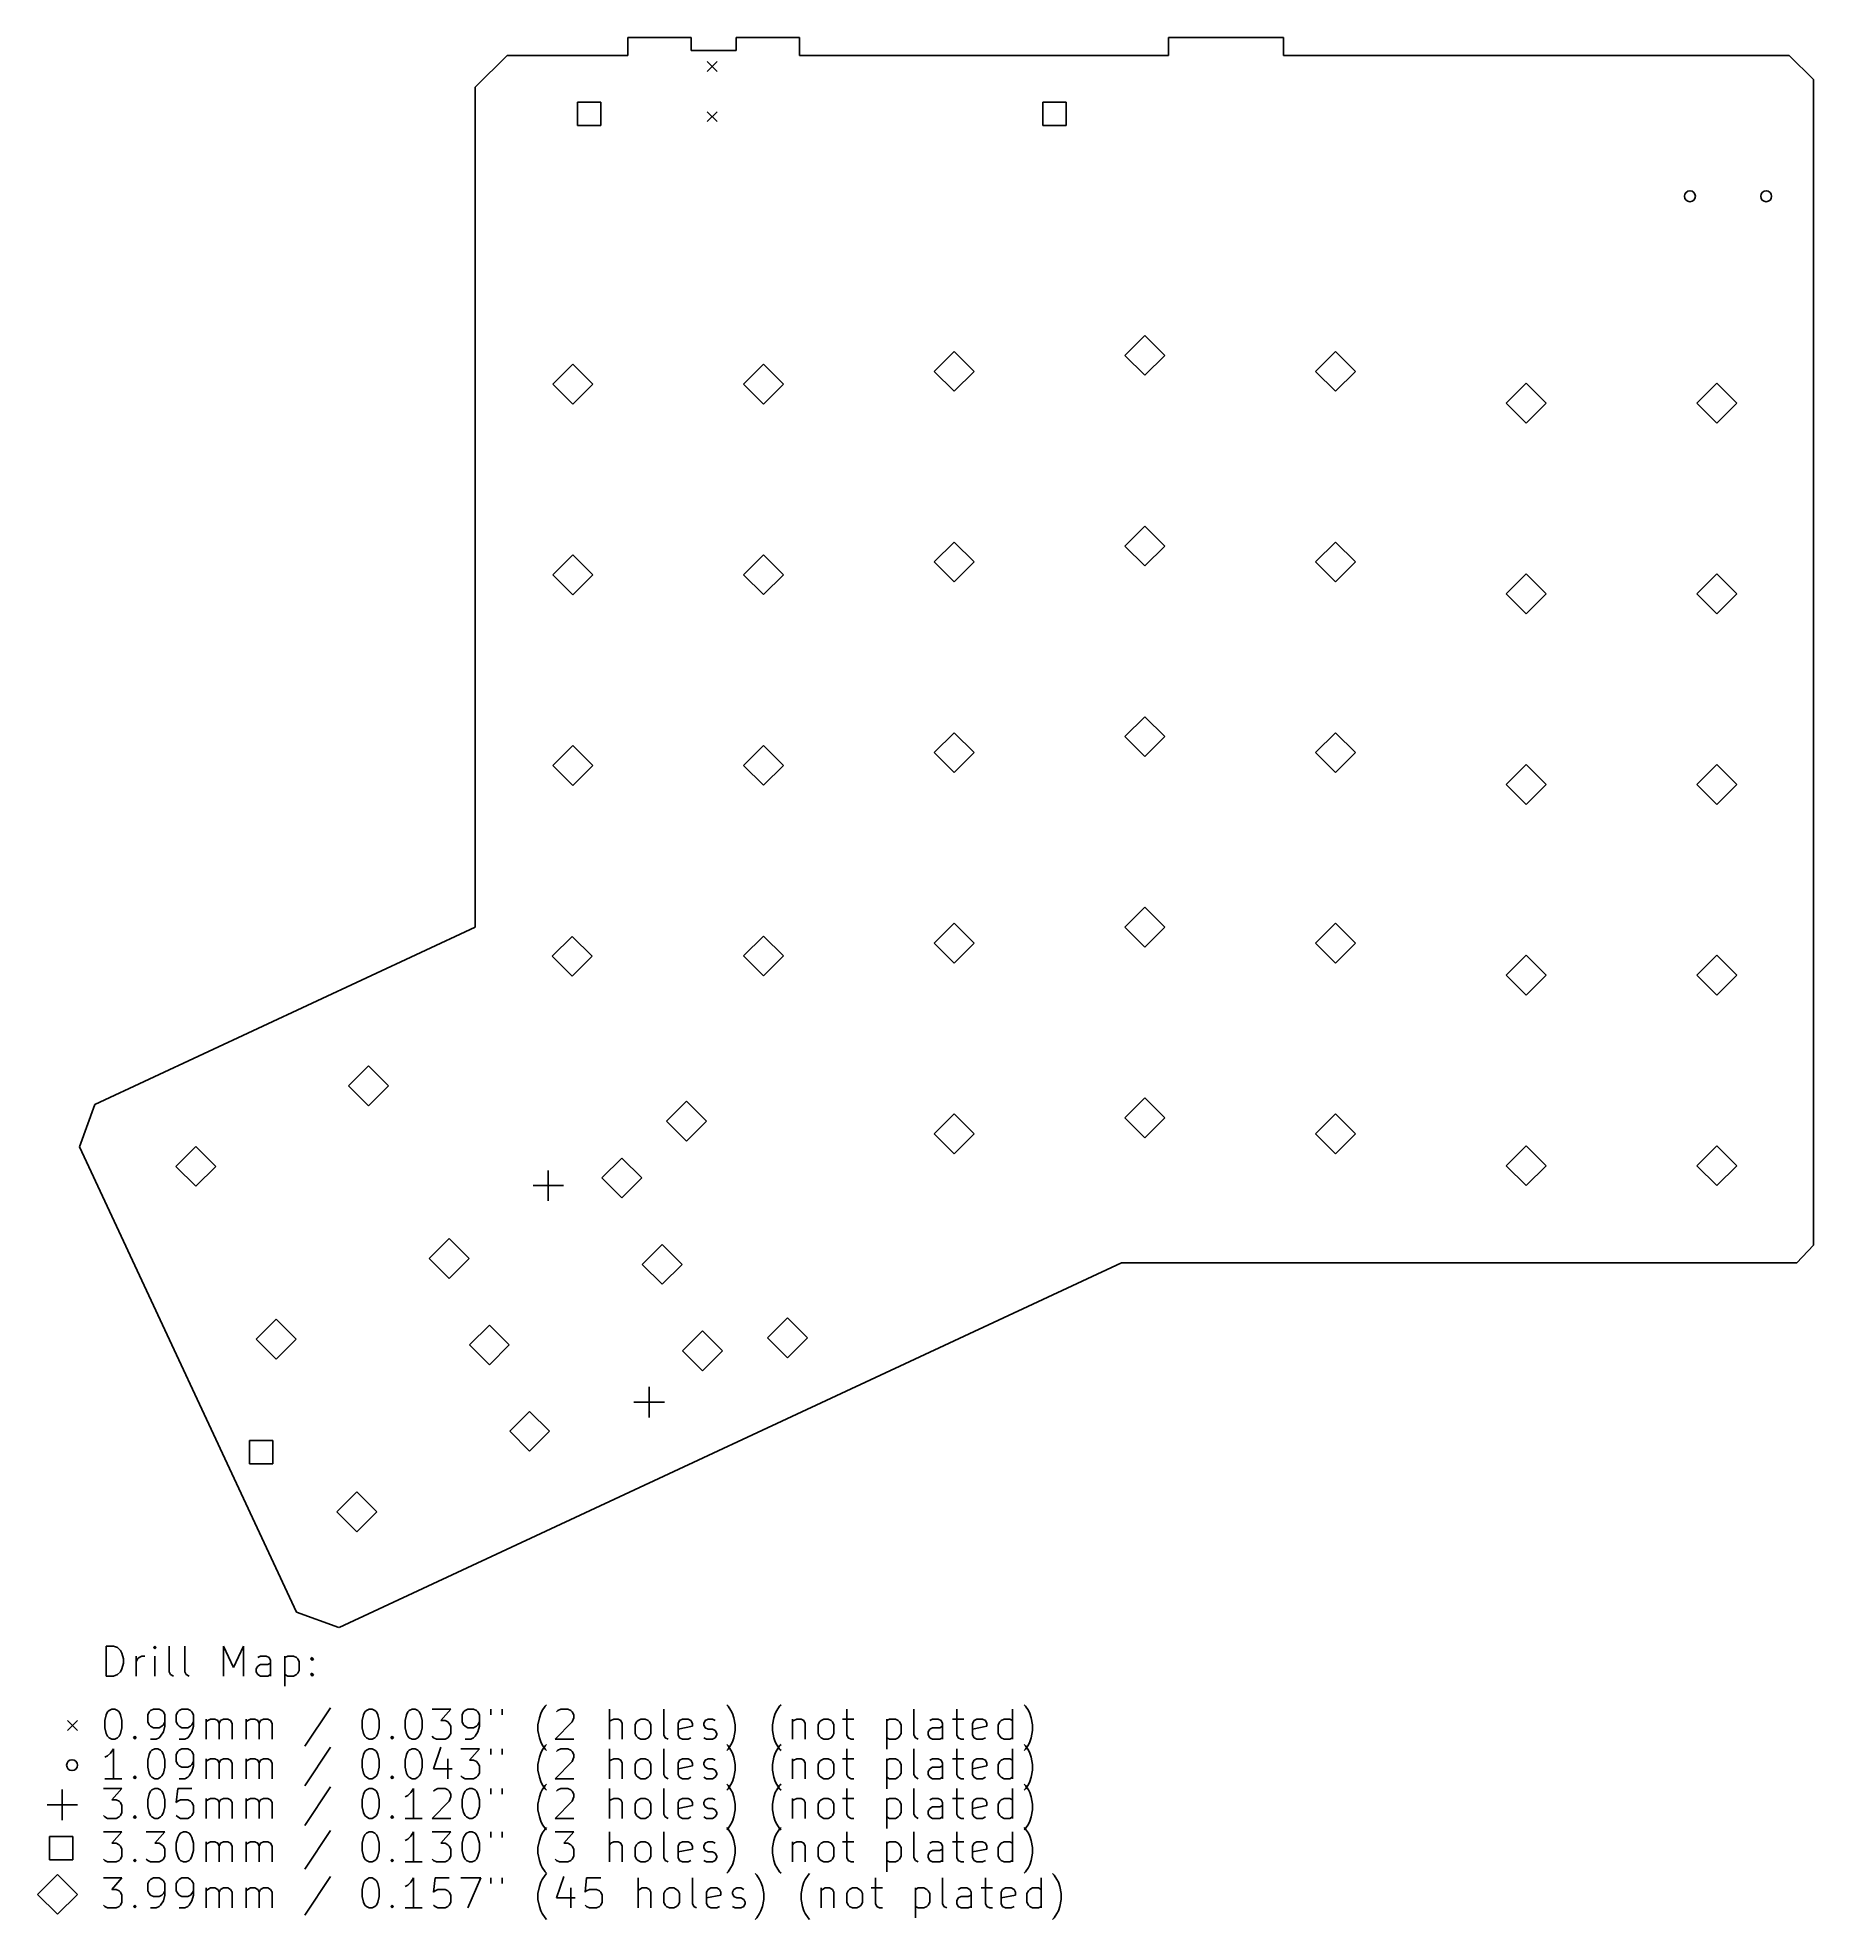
# Model space of a CAD drawing. Extents: x 19 to 196, y -219 to -30.
import ezdxf

# ---------------------------------------------------------------- set-up
doc = ezdxf.new("R2010")
doc.units = 0
doc.header["$MEASUREMENT"] = 0
doc.layers.add('BLACK', color=7, linetype='CONTINUOUS')

msp = doc.modelspace()

# ---------------------------------------------------------------- linework, layer by layer
at = {"layer": 'BLACK', "linetype": 'CONTINUOUS'}
for p, q in [((84.2137, -30.48), (77.8764, -30.48)), ((77.8764, -30.48), (77.8764, -32.258)), ((84.2137, -31.75), (84.2137, -30.48)), ((88.7095, -31.75), (84.2137, -31.75)), ((95.0468, -30.48), (88.7095, -30.48)), ((88.7095, -30.48), (88.7095, -31.75)), ((95.0468, -32.258), (95.0468, -30.48)), ((143.408, -30.48), (131.902, -30.48)), ((131.902, -30.48), (131.902, -32.258)), ((143.408, -32.258), (143.408, -30.48)), ((65.8114, -32.258), (62.611, -35.433)), ((77.8764, -32.258), (65.8114, -32.258)), ((85.8139, -32.8803), (86.8045, -33.8709)), ((86.8045, -32.8803), (85.8139, -33.8709)), ((131.902, -32.258), (95.0468, -32.258)), ((193.929, -32.258), (143.408, -32.258)), ((196.342, -34.671), (193.929, -32.258)), ((62.611, -35.433), (62.611, -119.38)), ((196.342, -151.13), (196.342, -34.671)), ((75.1667, -36.9333), (72.8333, -36.9333)), ((72.8333, -36.9333), (72.8333, -39.2667)), ((75.1667, -39.2667), (75.1667, -36.9333)), ((121.667, -36.9333), (119.333, -36.9333)), ((119.333, -36.9333), (119.333, -39.2667)), ((121.667, -39.2667), (121.667, -36.9333)), ((72.8333, -39.2667), (75.1667, -39.2667)), ((85.8139, -37.8841), (86.8045, -38.8747)), ((86.8045, -37.8841), (85.8139, -38.8747)), ((119.333, -39.2667), (121.667, -39.2667)), ((110.49, -61.8338), (108.496, -63.8277)), ((112.484, -63.8277), (110.49, -61.8338)), ((129.54, -60.2361), (127.546, -62.23)), ((131.534, -62.23), (129.54, -60.2361)), ((148.59, -61.8338), (146.596, -63.8277)), ((150.584, -63.8277), (148.59, -61.8338)), ((72.39, -63.1063), (70.3961, -65.1002)), ((74.3839, -65.1002), (72.39, -63.1063)), ((91.44, -63.1063), (89.4461, -65.1002)), ((93.4339, -65.1002), (91.44, -63.1063)), ((108.496, -63.8277), (110.49, -65.8216)), ((110.49, -65.8216), (112.484, -63.8277)), ((127.546, -62.23), (129.54, -64.2239)), ((129.54, -64.2239), (131.534, -62.23)), ((146.596, -63.8277), (148.59, -65.8216)), ((148.59, -65.8216), (150.584, -63.8277)), ((70.3961, -65.1002), (72.39, -67.0941)), ((72.39, -67.0941), (74.3839, -65.1002)), ((89.4461, -65.1002), (91.44, -67.0941)), ((91.44, -67.0941), (93.4339, -65.1002)), ((167.64, -65.0113), (165.646, -67.0052)), ((169.634, -67.0052), (167.64, -65.0113)), ((186.69, -65.0113), (184.696, -67.0052)), ((188.684, -67.0052), (186.69, -65.0113)), ((165.646, -67.0052), (167.64, -68.9991)), ((167.64, -68.9991), (169.634, -67.0052)), ((184.696, -67.0052), (186.69, -68.9991)), ((186.69, -68.9991), (188.684, -67.0052)), ((129.54, -79.2861), (127.546, -81.28)), ((131.534, -81.28), (129.54, -79.2861)), ((72.3925, -82.169), (70.3986, -84.1629)), ((74.3864, -84.1629), (72.3925, -82.169)), ((91.44, -82.1538), (89.4461, -84.1477)), ((93.4339, -84.1477), (91.44, -82.1538)), ((110.49, -80.8838), (108.496, -82.8777)), ((112.484, -82.8777), (110.49, -80.8838)), ((127.546, -81.28), (129.54, -83.2739)), ((129.54, -83.2739), (131.534, -81.28)), ((148.59, -80.8838), (146.596, -82.8777)), ((150.584, -82.8777), (148.59, -80.8838)), ((70.3986, -84.1629), (72.3925, -86.1568)), ((72.3925, -86.1568), (74.3864, -84.1629)), ((89.4461, -84.1477), (91.44, -86.1416)), ((91.44, -86.1416), (93.4339, -84.1477)), ((108.496, -82.8777), (110.49, -84.8716)), ((110.49, -84.8716), (112.484, -82.8777)), ((146.596, -82.8777), (148.59, -84.8716)), ((148.59, -84.8716), (150.584, -82.8777)), ((167.64, -84.0588), (165.646, -86.0527)), ((169.634, -86.0527), (167.64, -84.0588)), ((186.69, -84.0588), (184.696, -86.0527)), ((188.684, -86.0527), (186.69, -84.0588)), ((165.646, -86.0527), (167.64, -88.0466)), ((167.64, -88.0466), (169.634, -86.0527)), ((184.696, -86.0527), (186.69, -88.0466)), ((186.69, -88.0466), (188.684, -86.0527)), ((129.54, -98.3361), (127.546, -100.33)), ((131.534, -100.33), (129.54, -98.3361)), ((72.3925, -101.219), (70.3986, -103.213)), ((74.3864, -103.213), (72.3925, -101.219)), ((91.44, -101.204), (89.4461, -103.198)), ((93.4339, -103.198), (91.44, -101.204)), ((110.49, -99.9338), (108.496, -101.928)), ((112.484, -101.928), (110.49, -99.9338)), ((127.546, -100.33), (129.54, -102.324)), ((129.54, -102.324), (131.534, -100.33)), ((148.59, -99.9338), (146.596, -101.928)), ((150.584, -101.928), (148.59, -99.9338)), ((70.3986, -103.213), (72.3925, -105.207)), ((72.3925, -105.207), (74.3864, -103.213)), ((89.4461, -103.198), (91.44, -105.192)), ((91.44, -105.192), (93.4339, -103.198)), ((108.496, -101.928), (110.49, -103.922)), ((110.49, -103.922), (112.484, -101.928)), ((146.596, -101.928), (148.59, -103.922)), ((148.59, -103.922), (150.584, -101.928)), ((167.64, -103.109), (165.646, -105.103)), ((169.634, -105.103), (167.64, -103.109)), ((186.69, -103.109), (184.696, -105.103)), ((188.684, -105.103), (186.69, -103.109)), ((165.646, -105.103), (167.64, -107.097)), ((167.64, -107.097), (169.634, -105.103)), ((184.696, -105.103), (186.69, -107.097)), ((186.69, -107.097), (188.684, -105.103)), ((129.54, -117.386), (127.546, -119.38)), ((131.534, -119.38), (129.54, -117.386)), ((62.611, -119.38), (24.6177, -137.096)), ((72.3065, -120.287), (70.3126, -122.281)), ((74.3004, -122.281), (72.3065, -120.287)), ((91.44, -120.254), (89.4461, -122.248)), ((93.4339, -122.248), (91.44, -120.254)), ((110.49, -118.984), (108.496, -120.978)), ((112.484, -120.978), (110.49, -118.984)), ((127.546, -119.38), (129.54, -121.374)), ((129.54, -121.374), (131.534, -119.38)), ((148.59, -118.984), (146.596, -120.978)), ((150.584, -120.978), (148.59, -118.984)), ((108.496, -120.978), (110.49, -122.972)), ((110.49, -122.972), (112.484, -120.978)), ((146.596, -120.978), (148.59, -122.972)), ((148.59, -122.972), (150.584, -120.978)), ((167.64, -122.159), (165.646, -124.153)), ((169.634, -124.153), (167.64, -122.159)), ((186.69, -122.159), (184.696, -124.153)), ((188.684, -124.153), (186.69, -122.159)), ((70.3126, -122.281), (72.3065, -124.275)), ((72.3065, -124.275), (74.3004, -122.281)), ((89.4461, -122.248), (91.44, -124.242)), ((91.44, -124.242), (93.4339, -122.248)), ((165.646, -124.153), (167.64, -126.147)), ((167.64, -126.147), (169.634, -124.153)), ((184.696, -124.153), (186.69, -126.147)), ((186.69, -126.147), (188.684, -124.153)), ((51.9633, -133.226), (49.9694, -135.219)), ((53.9572, -135.219), (51.9633, -133.226)), ((49.9694, -135.219), (51.9633, -137.213)), ((51.9633, -137.213), (53.9572, -135.219)), ((24.6177, -137.096), (23.081, -141.315)), ((83.7392, -136.763), (81.7453, -138.757)), ((85.7331, -138.757), (83.7392, -136.763)), ((129.54, -136.436), (127.546, -138.43)), ((131.534, -138.43), (129.54, -136.436)), ((81.7453, -138.757), (83.7392, -140.751)), ((83.7392, -140.751), (85.7331, -138.757)), ((110.49, -138.034), (108.496, -140.028)), ((112.484, -140.028), (110.49, -138.034)), ((127.546, -138.43), (129.54, -140.424)), ((129.54, -140.424), (131.534, -138.43)), ((148.59, -138.034), (146.596, -140.028)), ((150.584, -140.028), (148.59, -138.034)), ((108.496, -140.028), (110.49, -142.022)), ((110.49, -142.022), (112.484, -140.028)), ((146.596, -140.028), (148.59, -142.022)), ((148.59, -142.022), (150.584, -140.028)), ((23.081, -141.315), (44.765, -187.818)), ((34.6989, -141.275), (32.705, -143.269)), ((36.6928, -143.269), (34.6989, -141.275)), ((77.2795, -142.438), (75.2856, -144.432)), ((79.2734, -144.432), (77.2795, -142.438)), ((167.64, -141.209), (165.646, -143.203)), ((169.634, -143.203), (167.64, -141.209)), ((186.69, -141.209), (184.696, -143.203)), ((188.684, -143.203), (186.69, -141.209)), ((32.705, -143.269), (34.6989, -145.263)), ((34.6989, -145.263), (36.6928, -143.269)), ((69.9271, -143.674), (69.9271, -146.722)), ((75.2856, -144.432), (77.2795, -146.426)), ((77.2795, -146.426), (79.2734, -144.432)), ((165.646, -143.203), (167.64, -145.197)), ((167.64, -145.197), (169.634, -143.203)), ((184.696, -143.203), (186.69, -145.197)), ((186.69, -145.197), (188.684, -143.203)), ((68.4031, -145.198), (71.4511, -145.198)), ((60.0151, -150.49), (58.0212, -152.484)), ((62.009, -152.484), (60.0151, -150.49)), ((81.3029, -151.072), (79.309, -153.065)), ((83.2968, -153.065), (81.3029, -151.072)), ((196.342, -151.13), (194.691, -152.908)), ((127.22, -152.91), (49.022, -189.357)), ((58.0212, -152.484), (60.0151, -154.478)), ((60.0151, -154.478), (62.009, -152.484)), ((79.309, -153.065), (81.3029, -155.059)), ((81.3029, -155.059), (83.2968, -153.065)), ((127.22, -152.908), (194.691, -152.908)), ((42.7482, -158.539), (40.7543, -160.533)), ((44.7421, -160.533), (42.7482, -158.539)), ((64.0385, -159.123), (62.0446, -161.117)), ((66.0324, -161.117), (64.0385, -159.123)), ((85.3313, -159.705), (83.3374, -161.699)), ((87.3252, -161.699), (85.3313, -159.705)), ((93.8296, -158.402), (91.8357, -160.396)), ((95.8235, -160.396), (93.8296, -158.402)), ((40.7543, -160.533), (42.7482, -162.527)), ((42.7482, -162.527), (44.7421, -160.533)), ((62.0446, -161.117), (64.0385, -163.111)), ((64.0385, -163.111), (66.0324, -161.117)), ((83.3374, -161.699), (85.3313, -163.693)), ((85.3313, -163.693), (87.3252, -161.699)), ((91.8357, -160.396), (93.8296, -162.39)), ((93.8296, -162.39), (95.8235, -160.396)), ((80.0175, -165.313), (80.0175, -168.361)), ((78.4935, -166.837), (81.5415, -166.837)), ((68.0644, -167.754), (66.0705, -169.748)), ((70.0583, -169.748), (68.0644, -167.754)), ((42.3987, -170.677), (40.0653, -170.677)), ((40.0653, -170.677), (40.0653, -173.011)), ((42.3987, -173.011), (42.3987, -170.677)), ((66.0705, -169.748), (68.0644, -171.742)), ((68.0644, -171.742), (70.0583, -169.748)), ((40.0653, -173.011), (42.3987, -173.011)), ((50.8, -175.806), (48.8061, -177.8)), ((52.7939, -177.8), (50.8, -175.806)), ((48.8061, -177.8), (50.8, -179.794)), ((50.8, -179.794), (52.7939, -177.8)), ((44.765, -187.818), (48.9839, -189.352)), ((25.7548, -194.205), (25.7548, -191.205)), ((25.7548, -191.205), (26.469, -191.205)), ((26.469, -191.205), (26.8976, -191.348)), ((26.8976, -191.348), (27.1833, -191.633)), ((27.1833, -191.633), (27.3262, -191.919)), ((30.6119, -191.205), (30.469, -191.348)), ((30.469, -191.348), (30.6119, -191.49)), ((30.7548, -191.348), (30.6119, -191.205)), ((30.6119, -191.205), (30.6119, -191.49)), ((30.6119, -191.49), (30.7548, -191.348)), ((32.0405, -193.776), (32.0405, -191.205)), ((33.6119, -193.776), (33.6119, -191.205)), ((37.469, -194.205), (37.469, -191.205)), ((37.469, -191.205), (38.469, -193.348)), ((38.469, -193.348), (39.469, -191.205)), ((39.469, -191.205), (39.469, -194.205)), ((27.3262, -193.49), (27.1833, -193.776)), ((27.3262, -191.919), (27.469, -192.49)), ((27.469, -192.919), (27.3262, -193.49)), ((27.469, -192.49), (27.469, -192.919)), ((28.7548, -194.205), (28.7548, -192.205)), ((28.7548, -192.776), (28.8976, -192.49)), ((28.8976, -192.49), (29.0405, -192.348)), ((29.0405, -192.348), (29.3262, -192.205)), ((29.3262, -192.205), (29.6119, -192.205)), ((30.6119, -194.205), (30.6119, -192.205)), ((40.7548, -193.49), (40.8976, -193.205)), ((40.7548, -193.776), (40.7548, -193.49)), ((41.1833, -192.205), (40.8976, -192.348)), ((40.8976, -193.205), (41.1833, -193.062)), ((41.7548, -192.205), (41.1833, -192.205)), ((41.1833, -193.062), (41.8976, -193.062)), ((42.0405, -192.348), (41.7548, -192.205)), ((41.8976, -193.062), (42.1833, -192.919)), ((42.1833, -192.633), (42.0405, -192.348)), ((42.1833, -194.205), (42.1833, -192.633)), ((43.6119, -192.205), (43.6119, -195.205)), ((43.6119, -192.348), (43.8976, -192.205)), ((43.8976, -192.205), (44.469, -192.205)), ((44.469, -192.205), (44.7548, -192.348)), ((44.7548, -192.348), (44.8976, -192.49)), ((44.8976, -192.49), (45.0405, -192.776)), ((45.0405, -193.633), (44.8976, -193.919)), ((45.0405, -192.776), (45.0405, -193.633)), ((46.1833, -192.49), (46.3262, -192.348)), ((46.3262, -192.633), (46.1833, -192.49)), ((46.3262, -192.348), (46.469, -192.49)), ((46.3262, -192.348), (46.3262, -192.633)), ((46.469, -192.49), (46.3262, -192.633)), ((26.469, -194.205), (25.7548, -194.205)), ((26.8976, -194.062), (26.469, -194.205)), ((27.1833, -193.776), (26.8976, -194.062)), ((32.1833, -194.062), (32.0405, -193.776)), ((32.469, -194.205), (32.1833, -194.062)), ((33.7548, -194.062), (33.6119, -193.776)), ((34.0405, -194.205), (33.7548, -194.062)), ((40.8976, -194.062), (40.7548, -193.776)), ((41.1833, -194.205), (40.8976, -194.062)), ((41.8976, -194.205), (41.1833, -194.205)), ((42.1833, -194.062), (41.8976, -194.205)), ((43.8976, -194.205), (43.6119, -194.062)), ((44.469, -194.205), (43.8976, -194.205)), ((44.7548, -194.062), (44.469, -194.205)), ((44.8976, -193.919), (44.7548, -194.062)), ((46.1833, -194.062), (46.3262, -193.919)), ((46.3262, -194.205), (46.1833, -194.062)), ((46.3262, -193.919), (46.469, -194.062)), ((46.3262, -193.919), (46.3262, -194.205)), ((46.469, -194.062), (46.3262, -194.205)), ((48.1833, -197.362), (45.6119, -201.219)), ((69.3262, -197.648), (69.6119, -197.219)), ((69.6119, -197.219), (69.7548, -197.076)), ((87.8976, -197.219), (87.7548, -197.076)), ((88.1833, -197.648), (87.8976, -197.219)), ((92.7548, -197.648), (93.0405, -197.219)), ((93.0405, -197.219), (93.1833, -197.076)), ((117.612, -197.219), (117.469, -197.076)), ((117.898, -197.648), (117.612, -197.219)), ((21.8999, -198.652), (22.8905, -199.643)), ((22.8905, -198.652), (21.8999, -199.643)), ((25.6119, -198.648), (25.7548, -198.076)), ((25.6119, -199.362), (25.6119, -198.648)), ((25.7548, -198.076), (25.8976, -197.79)), ((25.8976, -197.79), (26.0405, -197.648)), ((26.0405, -197.648), (26.3262, -197.505)), ((26.3262, -197.505), (26.6119, -197.505)), ((26.6119, -197.505), (26.8976, -197.648)), ((26.8976, -197.648), (27.0405, -197.79)), ((27.0405, -197.79), (27.1833, -198.076)), ((27.1833, -198.076), (27.3262, -198.648)), ((27.3262, -198.648), (27.3262, -199.362)), ((30.0405, -197.79), (29.8976, -198.076)), ((29.8976, -198.076), (29.8976, -198.79)), ((29.8976, -198.79), (30.0405, -199.076)), ((30.1833, -197.648), (30.0405, -197.79)), ((30.0405, -199.076), (30.1833, -199.219)), ((30.469, -197.505), (30.1833, -197.648)), ((30.1833, -199.219), (30.469, -199.362)), ((31.0405, -197.505), (30.469, -197.505)), ((31.3262, -197.648), (31.0405, -197.505)), ((31.0405, -199.362), (31.3262, -199.219)), ((31.469, -197.79), (31.3262, -197.648)), ((31.3262, -199.219), (31.469, -199.076)), ((31.6119, -198.076), (31.469, -197.79)), ((31.469, -199.076), (31.6119, -198.79)), ((31.469, -199.79), (31.6119, -199.219)), ((31.6119, -199.219), (31.6119, -198.076)), ((32.8976, -197.79), (32.7548, -198.076)), ((32.7548, -198.076), (32.7548, -198.79)), ((32.7548, -198.79), (32.8976, -199.076)), ((33.0405, -197.648), (32.8976, -197.79)), ((32.8976, -199.076), (33.0405, -199.219)), ((33.3262, -197.505), (33.0405, -197.648)), ((33.0405, -199.219), (33.3262, -199.362)), ((33.8976, -197.505), (33.3262, -197.505)), ((34.1833, -197.648), (33.8976, -197.505)), ((33.8976, -199.362), (34.1833, -199.219)), ((34.3262, -197.79), (34.1833, -197.648)), ((34.1833, -199.219), (34.3262, -199.076)), ((34.469, -198.076), (34.3262, -197.79)), ((34.3262, -199.076), (34.469, -198.79)), ((34.3262, -199.79), (34.469, -199.219)), ((34.469, -199.219), (34.469, -198.076)), ((35.7548, -200.505), (35.7548, -198.505)), ((35.7548, -198.79), (35.8976, -198.648)), ((35.8976, -198.648), (36.1833, -198.505)), ((36.1833, -198.505), (36.6119, -198.505)), ((36.6119, -198.505), (36.8976, -198.648)), ((36.8976, -198.648), (37.0405, -198.933)), ((37.0405, -198.933), (37.1833, -198.648)), ((37.0405, -198.933), (37.0405, -200.505)), ((37.1833, -198.648), (37.469, -198.505)), ((37.469, -198.505), (37.8976, -198.505)), ((37.8976, -198.505), (38.1833, -198.648)), ((38.1833, -198.648), (38.3262, -198.933)), ((38.3262, -198.933), (38.3262, -200.505)), ((39.7548, -200.505), (39.7548, -198.505)), ((39.7548, -198.79), (39.8976, -198.648)), ((39.8976, -198.648), (40.1833, -198.505)), ((40.1833, -198.505), (40.6119, -198.505)), ((40.6119, -198.505), (40.8976, -198.648)), ((40.8976, -198.648), (41.0405, -198.933)), ((41.0405, -198.933), (41.1833, -198.648)), ((41.0405, -198.933), (41.0405, -200.505)), ((41.1833, -198.648), (41.469, -198.505)), ((41.469, -198.505), (41.8976, -198.505)), ((41.8976, -198.505), (42.1833, -198.648)), ((42.1833, -198.648), (42.3262, -198.933)), ((42.3262, -198.933), (42.3262, -200.505)), ((51.3262, -198.648), (51.469, -198.076)), ((51.3262, -199.362), (51.3262, -198.648)), ((51.469, -198.076), (51.6119, -197.79)), ((51.6119, -197.79), (51.7548, -197.648)), ((51.7548, -197.648), (52.0405, -197.505)), ((52.0405, -197.505), (52.3262, -197.505)), ((52.3262, -197.505), (52.6119, -197.648)), ((52.6119, -197.648), (52.7548, -197.79)), ((52.7548, -197.79), (52.8976, -198.076)), ((52.8976, -198.076), (53.0405, -198.648)), ((53.0405, -198.648), (53.0405, -199.362)), ((55.6119, -198.648), (55.7548, -198.076)), ((55.6119, -199.362), (55.6119, -198.648)), ((55.7548, -198.076), (55.8976, -197.79)), ((55.8976, -197.79), (56.0405, -197.648)), ((56.0405, -197.648), (56.3262, -197.505)), ((56.3262, -197.505), (56.6119, -197.505)), ((56.6119, -197.505), (56.8976, -197.648)), ((56.8976, -197.648), (57.0405, -197.79)), ((57.0405, -197.79), (57.1833, -198.076)), ((57.1833, -198.076), (57.3262, -198.648)), ((57.3262, -198.648), (57.3262, -199.362)), ((58.3262, -197.505), (60.1833, -197.505)), ((60.1833, -197.505), (59.1833, -198.648)), ((59.1833, -198.648), (59.6119, -198.648)), ((59.6119, -198.648), (59.8976, -198.79)), ((59.8976, -198.79), (60.0405, -198.933)), ((60.0405, -198.933), (60.1833, -199.219)), ((60.1833, -199.219), (60.1833, -199.933)), ((61.469, -197.79), (61.3262, -198.076)), ((61.3262, -198.076), (61.3262, -198.79)), ((61.3262, -198.79), (61.469, -199.076)), ((61.6119, -197.648), (61.469, -197.79)), ((61.469, -199.076), (61.6119, -199.219)), ((61.8976, -197.505), (61.6119, -197.648)), ((61.6119, -199.219), (61.8976, -199.362)), ((62.469, -197.505), (61.8976, -197.505)), ((62.7548, -197.648), (62.469, -197.505)), ((62.469, -199.362), (62.7548, -199.219)), ((62.8976, -197.79), (62.7548, -197.648)), ((62.7548, -199.219), (62.8976, -199.076)), ((63.0405, -198.076), (62.8976, -197.79)), ((62.8976, -199.076), (63.0405, -198.79)), ((62.8976, -199.79), (63.0405, -199.219)), ((63.0405, -199.219), (63.0405, -198.076)), ((64.1833, -197.505), (64.1833, -198.076)), ((65.3262, -197.505), (65.3262, -198.076)), ((68.8976, -199.076), (69.0405, -198.362)), ((68.8976, -199.648), (68.8976, -199.076)), ((69.0405, -198.362), (69.1833, -197.933)), ((69.1833, -197.933), (69.3262, -197.648)), ((72.3262, -198.79), (70.6119, -200.505)), ((70.7548, -197.79), (70.8976, -197.648)), ((70.8976, -197.648), (71.1833, -197.505)), ((71.1833, -197.505), (71.8976, -197.505)), ((71.8976, -197.505), (72.1833, -197.648)), ((72.1833, -197.648), (72.3262, -197.79)), ((72.3262, -197.79), (72.469, -198.076)), ((72.469, -198.362), (72.3262, -198.79)), ((72.469, -198.076), (72.469, -198.362)), ((76.0405, -200.505), (76.0405, -197.505)), ((76.1833, -198.648), (76.0405, -198.79)), ((76.469, -198.505), (76.1833, -198.648)), ((76.8976, -198.505), (76.469, -198.505)), ((77.1833, -198.648), (76.8976, -198.505)), ((77.3262, -198.933), (77.1833, -198.648)), ((77.3262, -200.505), (77.3262, -198.933)), ((78.6119, -199.076), (78.7548, -198.79)), ((78.6119, -199.933), (78.6119, -199.076)), ((78.7548, -198.79), (78.8976, -198.648)), ((78.8976, -198.648), (79.1833, -198.505)), ((79.1833, -198.505), (79.6119, -198.505)), ((79.6119, -198.505), (79.8976, -198.648)), ((79.8976, -198.648), (80.0405, -198.79)), ((80.0405, -198.79), (80.1833, -199.076)), ((80.1833, -199.076), (80.1833, -199.933)), ((81.469, -200.076), (81.469, -197.505)), ((82.8976, -198.933), (83.0405, -198.648)), ((82.8976, -200.076), (82.8976, -198.933)), ((84.3262, -199.219), (82.8976, -199.505)), ((83.0405, -198.648), (83.3262, -198.505)), ((83.3262, -198.505), (83.8976, -198.505)), ((83.8976, -198.505), (84.1833, -198.648)), ((84.1833, -198.648), (84.3262, -198.933)), ((84.3262, -198.933), (84.3262, -199.219)), ((85.469, -198.933), (85.6119, -198.648)), ((85.469, -199.076), (85.469, -198.933)), ((85.6119, -199.362), (85.469, -199.076)), ((85.6119, -198.648), (85.8976, -198.505)), ((85.8976, -198.505), (86.3262, -198.505)), ((86.3262, -198.505), (86.6119, -198.648)), ((88.3262, -197.933), (88.1833, -197.648)), ((88.469, -198.362), (88.3262, -197.933)), ((88.6119, -199.076), (88.469, -198.362)), ((88.6119, -199.648), (88.6119, -199.076)), ((92.3262, -199.076), (92.469, -198.362)), ((92.3262, -199.648), (92.3262, -199.076)), ((92.469, -198.362), (92.6119, -197.933)), ((92.6119, -197.933), (92.7548, -197.648)), ((94.3262, -198.505), (94.3262, -200.505)), ((94.3262, -198.79), (94.469, -198.648)), ((94.469, -198.648), (94.7548, -198.505)), ((94.7548, -198.505), (95.1833, -198.505)), ((95.1833, -198.505), (95.469, -198.648)), ((95.469, -198.648), (95.6119, -198.933)), ((95.6119, -198.933), (95.6119, -200.505)), ((96.8976, -199.076), (97.0405, -198.79)), ((96.8976, -199.933), (96.8976, -199.076)), ((97.0405, -198.79), (97.1833, -198.648)), ((97.1833, -198.648), (97.469, -198.505)), ((97.469, -198.505), (97.8976, -198.505)), ((97.8976, -198.505), (98.1833, -198.648)), ((98.1833, -198.648), (98.3262, -198.79)), ((98.3262, -198.79), (98.469, -199.076)), ((98.469, -199.076), (98.469, -199.933)), ((99.3262, -198.505), (100.469, -198.505)), ((99.7548, -197.505), (99.7548, -200.076)), ((103.755, -198.505), (103.755, -201.505)), ((103.755, -198.648), (104.04, -198.505)), ((104.04, -198.505), (104.612, -198.505)), ((104.612, -198.505), (104.898, -198.648)), ((104.898, -198.648), (105.04, -198.79)), ((105.04, -198.79), (105.183, -199.076)), ((105.183, -199.076), (105.183, -199.933)), ((106.469, -200.076), (106.469, -197.505)), ((108.326, -198.505), (108.04, -198.648)), ((108.898, -198.505), (108.326, -198.505)), ((109.183, -198.648), (108.898, -198.505)), ((109.04, -199.362), (109.326, -199.219)), ((109.326, -198.933), (109.183, -198.648)), ((109.326, -200.505), (109.326, -198.933)), ((110.326, -198.505), (111.469, -198.505)), ((110.755, -197.505), (110.755, -200.076)), ((112.326, -198.933), (112.469, -198.648)), ((112.326, -200.076), (112.326, -198.933)), ((113.755, -199.219), (112.326, -199.505)), ((112.469, -198.648), (112.755, -198.505)), ((112.755, -198.505), (113.326, -198.505)), ((113.326, -198.505), (113.612, -198.648)), ((113.612, -198.648), (113.755, -198.933)), ((113.755, -198.933), (113.755, -199.219)), ((114.898, -199.076), (115.04, -198.79)), ((114.898, -199.933), (114.898, -199.076)), ((115.04, -198.79), (115.183, -198.648)), ((115.183, -198.648), (115.469, -198.505)), ((115.469, -198.505), (116.04, -198.505)), ((116.04, -198.505), (116.326, -198.648)), ((116.326, -200.505), (116.326, -197.505)), ((118.04, -197.933), (117.898, -197.648)), ((118.183, -198.362), (118.04, -197.933)), ((118.326, -199.076), (118.183, -198.362)), ((118.326, -199.648), (118.326, -199.076)), ((25.7548, -199.933), (25.6119, -199.362)), ((25.8976, -200.219), (25.7548, -199.933)), ((26.0405, -200.362), (25.8976, -200.219)), ((26.3262, -200.505), (26.0405, -200.362)), ((26.6119, -200.505), (26.3262, -200.505)), ((26.8976, -200.362), (26.6119, -200.505)), ((27.0405, -200.219), (26.8976, -200.362)), ((27.1833, -199.933), (27.0405, -200.219)), ((27.3262, -199.362), (27.1833, -199.933)), ((28.469, -200.362), (28.6119, -200.219)), ((28.6119, -200.505), (28.469, -200.362)), ((28.6119, -200.219), (28.7548, -200.362)), ((28.6119, -200.219), (28.6119, -200.505)), ((28.7548, -200.362), (28.6119, -200.505)), ((30.1833, -200.505), (30.7548, -200.505)), ((30.469, -199.362), (31.0405, -199.362)), ((30.7548, -200.505), (31.0405, -200.362)), ((31.0405, -200.362), (31.1833, -200.219)), ((31.1833, -200.219), (31.469, -199.79)), ((33.0405, -200.505), (33.6119, -200.505)), ((33.3262, -199.362), (33.8976, -199.362)), ((33.6119, -200.505), (33.8976, -200.362)), ((33.8976, -200.362), (34.0405, -200.219)), ((34.0405, -200.219), (34.3262, -199.79)), ((51.469, -199.933), (51.3262, -199.362)), ((51.6119, -200.219), (51.469, -199.933)), ((51.7548, -200.362), (51.6119, -200.219)), ((52.0405, -200.505), (51.7548, -200.362)), ((52.3262, -200.505), (52.0405, -200.505)), ((52.6119, -200.362), (52.3262, -200.505)), ((52.7548, -200.219), (52.6119, -200.362)), ((52.8976, -199.933), (52.7548, -200.219)), ((53.0405, -199.362), (52.8976, -199.933)), ((54.1833, -200.362), (54.3262, -200.219)), ((54.3262, -200.505), (54.1833, -200.362)), ((54.3262, -200.219), (54.469, -200.362)), ((54.3262, -200.219), (54.3262, -200.505)), ((54.469, -200.362), (54.3262, -200.505)), ((55.7548, -199.933), (55.6119, -199.362)), ((55.8976, -200.219), (55.7548, -199.933)), ((56.0405, -200.362), (55.8976, -200.219)), ((56.3262, -200.505), (56.0405, -200.362)), ((56.6119, -200.505), (56.3262, -200.505)), ((56.8976, -200.362), (56.6119, -200.505)), ((57.0405, -200.219), (56.8976, -200.362)), ((57.1833, -199.933), (57.0405, -200.219)), ((57.3262, -199.362), (57.1833, -199.933)), ((58.469, -200.362), (58.3262, -200.219)), ((58.7548, -200.505), (58.469, -200.362)), ((59.6119, -200.505), (58.7548, -200.505)), ((59.8976, -200.362), (59.6119, -200.505)), ((60.0405, -200.219), (59.8976, -200.362)), ((60.1833, -199.933), (60.0405, -200.219)), ((61.6119, -200.505), (62.1833, -200.505)), ((61.8976, -199.362), (62.469, -199.362)), ((62.1833, -200.505), (62.469, -200.362)), ((62.469, -200.362), (62.6119, -200.219)), ((62.6119, -200.219), (62.8976, -199.79)), ((69.0405, -200.362), (68.8976, -199.648)), ((69.1833, -200.79), (69.0405, -200.362)), ((69.3262, -201.076), (69.1833, -200.79)), ((69.6119, -201.505), (69.3262, -201.076)), ((69.3262, -201.608), (69.6119, -201.179)), ((69.6119, -201.179), (69.7548, -201.036)), ((70.6119, -200.505), (72.469, -200.505)), ((78.7548, -200.219), (78.6119, -199.933)), ((78.8976, -200.362), (78.7548, -200.219)), ((79.1833, -200.505), (78.8976, -200.362)), ((79.6119, -200.505), (79.1833, -200.505)), ((79.8976, -200.362), (79.6119, -200.505)), ((80.0405, -200.219), (79.8976, -200.362)), ((80.1833, -199.933), (80.0405, -200.219)), ((81.6119, -200.362), (81.469, -200.076)), ((81.8976, -200.505), (81.6119, -200.362)), ((83.0405, -200.362), (82.8976, -200.076)), ((83.3262, -200.505), (83.0405, -200.362)), ((83.8976, -200.505), (83.3262, -200.505)), ((84.1833, -200.362), (83.8976, -200.505)), ((85.469, -200.362), (85.7548, -200.505)), ((85.8976, -199.505), (85.6119, -199.362)), ((85.7548, -200.505), (86.3262, -200.505)), ((86.3262, -199.505), (85.8976, -199.505)), ((86.6119, -199.648), (86.3262, -199.505)), ((86.3262, -200.505), (86.6119, -200.362)), ((86.7548, -199.933), (86.6119, -199.648)), ((86.6119, -200.362), (86.7548, -200.076)), ((86.7548, -200.076), (86.7548, -199.933)), ((87.8976, -201.179), (87.7548, -201.036)), ((87.8976, -201.505), (88.1833, -201.076)), ((88.1833, -201.608), (87.8976, -201.179)), ((88.1833, -201.076), (88.3262, -200.79)), ((88.3262, -200.79), (88.469, -200.362)), ((88.469, -200.362), (88.6119, -199.648)), ((92.469, -200.362), (92.3262, -199.648)), ((92.6119, -200.79), (92.469, -200.362)), ((92.7548, -201.076), (92.6119, -200.79)), ((93.0405, -201.505), (92.7548, -201.076)), ((92.7548, -201.608), (93.0405, -201.179)), ((93.0405, -201.179), (93.1833, -201.036)), ((97.0405, -200.219), (96.8976, -199.933)), ((97.1833, -200.362), (97.0405, -200.219)), ((97.469, -200.505), (97.1833, -200.362)), ((97.8976, -200.505), (97.469, -200.505)), ((98.1833, -200.362), (97.8976, -200.505)), ((98.3262, -200.219), (98.1833, -200.362)), ((98.469, -199.933), (98.3262, -200.219)), ((99.7548, -200.076), (99.8976, -200.362)), ((99.8976, -200.362), (100.183, -200.505)), ((100.183, -200.505), (100.469, -200.505)), ((104.04, -200.505), (103.755, -200.362)), ((104.612, -200.505), (104.04, -200.505)), ((104.898, -200.362), (104.612, -200.505)), ((105.04, -200.219), (104.898, -200.362)), ((105.183, -199.933), (105.04, -200.219)), ((106.612, -200.362), (106.469, -200.076)), ((106.898, -200.505), (106.612, -200.362)), ((107.898, -199.79), (108.04, -199.505)), ((107.898, -200.076), (107.898, -199.79)), ((108.04, -200.362), (107.898, -200.076)), ((108.04, -199.505), (108.326, -199.362)), ((108.326, -200.505), (108.04, -200.362)), ((108.326, -199.362), (109.04, -199.362)), ((109.04, -200.505), (108.326, -200.505)), ((109.326, -200.362), (109.04, -200.505)), ((110.755, -200.076), (110.898, -200.362)), ((110.898, -200.362), (111.183, -200.505)), ((111.183, -200.505), (111.469, -200.505)), ((112.469, -200.362), (112.326, -200.076)), ((112.755, -200.505), (112.469, -200.362)), ((113.326, -200.505), (112.755, -200.505)), ((113.612, -200.362), (113.326, -200.505)), ((115.04, -200.219), (114.898, -199.933)), ((115.183, -200.362), (115.04, -200.219)), ((115.469, -200.505), (115.183, -200.362)), ((116.04, -200.505), (115.469, -200.505)), ((116.326, -200.362), (116.04, -200.505)), ((117.612, -201.179), (117.469, -201.036)), ((117.612, -201.505), (117.898, -201.076)), ((117.898, -201.608), (117.612, -201.179)), ((117.898, -201.076), (118.04, -200.79)), ((118.04, -200.79), (118.183, -200.362)), ((118.183, -200.362), (118.326, -199.648)), ((25.8976, -202.179), (25.6119, -202.322)), ((26.1833, -201.893), (25.8976, -202.179)), ((26.469, -201.465), (26.1833, -201.893)), ((26.469, -204.465), (26.469, -201.465)), ((29.8976, -202.608), (30.0405, -202.036)), ((29.8976, -203.322), (29.8976, -202.608)), ((30.0405, -202.036), (30.1833, -201.75)), ((30.1833, -201.75), (30.3262, -201.608)), ((30.3262, -201.608), (30.6119, -201.465)), ((30.6119, -201.465), (30.8976, -201.465)), ((30.8976, -201.465), (31.1833, -201.608)), ((31.1833, -201.608), (31.3262, -201.75)), ((31.3262, -201.75), (31.469, -202.036)), ((31.469, -202.036), (31.6119, -202.608)), ((31.6119, -202.608), (31.6119, -203.322)), ((32.8976, -201.75), (32.7548, -202.036)), ((32.7548, -202.036), (32.7548, -202.75)), ((32.7548, -202.75), (32.8976, -203.036)), ((33.0405, -201.608), (32.8976, -201.75)), ((32.8976, -203.036), (33.0405, -203.179)), ((33.3262, -201.465), (33.0405, -201.608)), ((33.8976, -201.465), (33.3262, -201.465)), ((34.1833, -201.608), (33.8976, -201.465)), ((34.3262, -201.75), (34.1833, -201.608)), ((34.1833, -203.179), (34.3262, -203.036)), ((34.469, -202.036), (34.3262, -201.75)), ((34.3262, -203.036), (34.469, -202.75)), ((34.469, -203.179), (34.469, -202.036)), ((35.7548, -204.465), (35.7548, -202.465)), ((35.7548, -202.75), (35.8976, -202.608)), ((35.8976, -202.608), (36.1833, -202.465)), ((36.1833, -202.465), (36.6119, -202.465)), ((36.6119, -202.465), (36.8976, -202.608)), ((36.8976, -202.608), (37.0405, -202.893)), ((37.0405, -202.893), (37.1833, -202.608)), ((37.0405, -202.893), (37.0405, -204.465)), ((37.1833, -202.608), (37.469, -202.465)), ((37.469, -202.465), (37.8976, -202.465)), ((37.8976, -202.465), (38.1833, -202.608)), ((38.1833, -202.608), (38.3262, -202.893)), ((38.3262, -202.893), (38.3262, -204.465)), ((39.7548, -204.465), (39.7548, -202.465)), ((39.7548, -202.75), (39.8976, -202.608)), ((39.8976, -202.608), (40.1833, -202.465)), ((40.1833, -202.465), (40.6119, -202.465)), ((40.6119, -202.465), (40.8976, -202.608)), ((40.8976, -202.608), (41.0405, -202.893)), ((41.0405, -202.893), (41.1833, -202.608)), ((41.0405, -202.893), (41.0405, -204.465)), ((41.1833, -202.608), (41.469, -202.465)), ((41.469, -202.465), (41.8976, -202.465)), ((41.8976, -202.465), (42.1833, -202.608)), ((42.1833, -202.608), (42.3262, -202.893)), ((42.3262, -202.893), (42.3262, -204.465)), ((48.1833, -201.322), (45.6119, -205.179)), ((51.3262, -202.608), (51.469, -202.036)), ((51.3262, -203.322), (51.3262, -202.608)), ((51.469, -202.036), (51.6119, -201.75)), ((51.6119, -201.75), (51.7548, -201.608)), ((51.7548, -201.608), (52.0405, -201.465)), ((52.0405, -201.465), (52.3262, -201.465)), ((52.3262, -201.465), (52.6119, -201.608)), ((52.6119, -201.608), (52.7548, -201.75)), ((52.7548, -201.75), (52.8976, -202.036)), ((52.8976, -202.036), (53.0405, -202.608)), ((53.0405, -202.608), (53.0405, -203.322)), ((55.6119, -202.608), (55.7548, -202.036)), ((55.6119, -203.322), (55.6119, -202.608)), ((55.7548, -202.036), (55.8976, -201.75)), ((55.8976, -201.75), (56.0405, -201.608)), ((56.0405, -201.608), (56.3262, -201.465)), ((56.3262, -201.465), (56.6119, -201.465)), ((56.6119, -201.465), (56.8976, -201.608)), ((56.8976, -201.608), (57.0405, -201.75)), ((57.0405, -201.75), (57.1833, -202.036)), ((57.1833, -202.036), (57.3262, -202.608)), ((57.3262, -202.608), (57.3262, -203.322)), ((59.1833, -201.322), (58.469, -203.465)), ((59.8976, -202.465), (59.8976, -204.465)), ((61.1833, -201.465), (63.0405, -201.465)), ((63.0405, -201.465), (62.0405, -202.608)), ((62.0405, -202.608), (62.469, -202.608)), ((62.469, -202.608), (62.7548, -202.75)), ((62.7548, -202.75), (62.8976, -202.893)), ((62.8976, -202.893), (63.0405, -203.179)), ((64.1833, -201.465), (64.1833, -202.036)), ((65.3262, -201.465), (65.3262, -202.036)), ((68.8976, -203.036), (69.0405, -202.322)), ((68.8976, -203.608), (68.8976, -203.036)), ((69.0405, -202.322), (69.1833, -201.893)), ((69.1833, -201.893), (69.3262, -201.608)), ((69.7548, -201.648), (69.6119, -201.505)), ((72.3262, -202.75), (70.6119, -204.465)), ((70.7548, -201.75), (70.8976, -201.608)), ((70.8976, -201.608), (71.1833, -201.465)), ((71.1833, -201.465), (71.8976, -201.465)), ((71.8976, -201.465), (72.1833, -201.608)), ((72.1833, -201.608), (72.3262, -201.75)), ((72.3262, -201.75), (72.469, -202.036)), ((72.469, -202.322), (72.3262, -202.75)), ((72.469, -202.036), (72.469, -202.322)), ((76.0405, -204.465), (76.0405, -201.465)), ((76.1833, -202.608), (76.0405, -202.75)), ((76.469, -202.465), (76.1833, -202.608)), ((76.8976, -202.465), (76.469, -202.465)), ((77.1833, -202.608), (76.8976, -202.465)), ((77.3262, -202.893), (77.1833, -202.608)), ((77.3262, -204.465), (77.3262, -202.893)), ((78.6119, -203.036), (78.7548, -202.75)), ((78.6119, -203.893), (78.6119, -203.036)), ((78.7548, -202.75), (78.8976, -202.608)), ((78.8976, -202.608), (79.1833, -202.465)), ((79.1833, -202.465), (79.6119, -202.465)), ((79.6119, -202.465), (79.8976, -202.608)), ((79.8976, -202.608), (80.0405, -202.75)), ((80.0405, -202.75), (80.1833, -203.036)), ((80.1833, -203.036), (80.1833, -203.893)), ((81.469, -204.036), (81.469, -201.465)), ((82.8976, -202.893), (83.0405, -202.608)), ((82.8976, -204.036), (82.8976, -202.893)), ((83.0405, -202.608), (83.3262, -202.465)), ((83.3262, -202.465), (83.8976, -202.465)), ((83.8976, -202.465), (84.1833, -202.608)), ((84.1833, -202.608), (84.3262, -202.893)), ((84.3262, -202.893), (84.3262, -203.179)), ((85.469, -202.893), (85.6119, -202.608)), ((85.469, -203.036), (85.469, -202.893)), ((85.6119, -203.322), (85.469, -203.036)), ((85.6119, -202.608), (85.8976, -202.465)), ((85.8976, -202.465), (86.3262, -202.465)), ((86.3262, -202.465), (86.6119, -202.608)), ((87.7548, -201.648), (87.8976, -201.505)), ((88.3262, -201.893), (88.1833, -201.608)), ((88.469, -202.322), (88.3262, -201.893)), ((88.6119, -203.036), (88.469, -202.322)), ((88.6119, -203.608), (88.6119, -203.036)), ((92.3262, -203.036), (92.469, -202.322)), ((92.3262, -203.608), (92.3262, -203.036)), ((92.469, -202.322), (92.6119, -201.893)), ((92.6119, -201.893), (92.7548, -201.608)), ((93.1833, -201.648), (93.0405, -201.505)), ((94.3262, -202.465), (94.3262, -204.465)), ((94.3262, -202.75), (94.469, -202.608)), ((94.469, -202.608), (94.7548, -202.465)), ((94.7548, -202.465), (95.1833, -202.465)), ((95.1833, -202.465), (95.469, -202.608)), ((95.469, -202.608), (95.6119, -202.893)), ((95.6119, -202.893), (95.6119, -204.465)), ((96.8976, -203.036), (97.0405, -202.75)), ((96.8976, -203.893), (96.8976, -203.036)), ((97.0405, -202.75), (97.1833, -202.608)), ((97.1833, -202.608), (97.469, -202.465)), ((97.469, -202.465), (97.8976, -202.465)), ((97.8976, -202.465), (98.1833, -202.608)), ((98.1833, -202.608), (98.3262, -202.75)), ((98.3262, -202.75), (98.469, -203.036)), ((98.469, -203.036), (98.469, -203.893)), ((99.3262, -202.465), (100.469, -202.465)), ((99.7548, -201.465), (99.7548, -204.036)), ((103.755, -202.465), (103.755, -205.465)), ((103.755, -202.608), (104.04, -202.465)), ((104.04, -202.465), (104.612, -202.465)), ((104.612, -202.465), (104.898, -202.608)), ((104.898, -202.608), (105.04, -202.75)), ((105.04, -202.75), (105.183, -203.036)), ((105.183, -203.036), (105.183, -203.893)), ((106.469, -204.036), (106.469, -201.465)), ((108.326, -202.465), (108.04, -202.608)), ((108.898, -202.465), (108.326, -202.465)), ((109.183, -202.608), (108.898, -202.465)), ((109.326, -202.893), (109.183, -202.608)), ((109.326, -204.465), (109.326, -202.893)), ((110.326, -202.465), (111.469, -202.465)), ((110.755, -201.465), (110.755, -204.036)), ((112.326, -202.893), (112.469, -202.608)), ((112.326, -204.036), (112.326, -202.893)), ((112.469, -202.608), (112.755, -202.465)), ((112.755, -202.465), (113.326, -202.465)), ((113.326, -202.465), (113.612, -202.608)), ((113.612, -202.608), (113.755, -202.893)), ((113.755, -202.893), (113.755, -203.179)), ((114.898, -203.036), (115.04, -202.75)), ((114.898, -203.893), (114.898, -203.036)), ((115.04, -202.75), (115.183, -202.608)), ((115.183, -202.608), (115.469, -202.465)), ((115.469, -202.465), (116.04, -202.465)), ((116.04, -202.465), (116.326, -202.608)), ((116.326, -204.465), (116.326, -201.465)), ((117.469, -201.648), (117.612, -201.505)), ((118.04, -201.893), (117.898, -201.608)), ((118.183, -202.322), (118.04, -201.893)), ((118.326, -203.036), (118.183, -202.322)), ((118.326, -203.608), (118.326, -203.036)), ((27.3262, -204.465), (25.6119, -204.465)), ((28.469, -204.322), (28.6119, -204.179)), ((28.6119, -204.465), (28.469, -204.322)), ((28.6119, -204.179), (28.7548, -204.322)), ((28.6119, -204.179), (28.6119, -204.465)), ((28.7548, -204.322), (28.6119, -204.465)), ((30.0405, -203.893), (29.8976, -203.322)), ((30.1833, -204.179), (30.0405, -203.893)), ((30.3262, -204.322), (30.1833, -204.179)), ((30.6119, -204.465), (30.3262, -204.322)), ((30.8976, -204.465), (30.6119, -204.465)), ((31.1833, -204.322), (30.8976, -204.465)), ((31.3262, -204.179), (31.1833, -204.322)), ((31.469, -203.893), (31.3262, -204.179)), ((31.6119, -203.322), (31.469, -203.893)), ((33.0405, -203.179), (33.3262, -203.322)), ((33.0405, -204.465), (33.6119, -204.465)), ((33.3262, -203.322), (33.8976, -203.322)), ((33.6119, -204.465), (33.8976, -204.322)), ((33.8976, -203.322), (34.1833, -203.179)), ((33.8976, -204.322), (34.0405, -204.179)), ((34.0405, -204.179), (34.3262, -203.75)), ((34.3262, -203.75), (34.469, -203.179)), ((51.469, -203.893), (51.3262, -203.322)), ((51.6119, -204.179), (51.469, -203.893)), ((51.7548, -204.322), (51.6119, -204.179)), ((52.0405, -204.465), (51.7548, -204.322)), ((52.3262, -204.465), (52.0405, -204.465)), ((52.6119, -204.322), (52.3262, -204.465)), ((52.7548, -204.179), (52.6119, -204.322)), ((52.8976, -203.893), (52.7548, -204.179)), ((53.0405, -203.322), (52.8976, -203.893)), ((54.1833, -204.322), (54.3262, -204.179)), ((54.3262, -204.465), (54.1833, -204.322)), ((54.3262, -204.179), (54.469, -204.322)), ((54.3262, -204.179), (54.3262, -204.465)), ((54.469, -204.322), (54.3262, -204.465)), ((55.7548, -203.893), (55.6119, -203.322)), ((55.8976, -204.179), (55.7548, -203.893)), ((56.0405, -204.322), (55.8976, -204.179)), ((56.3262, -204.465), (56.0405, -204.322)), ((56.6119, -204.465), (56.3262, -204.465)), ((56.8976, -204.322), (56.6119, -204.465)), ((57.0405, -204.179), (56.8976, -204.322)), ((57.1833, -203.893), (57.0405, -204.179)), ((57.3262, -203.322), (57.1833, -203.893)), ((58.469, -203.465), (60.3262, -203.465)), ((61.3262, -204.322), (61.1833, -204.179)), ((61.6119, -204.465), (61.3262, -204.322)), ((62.469, -204.465), (61.6119, -204.465)), ((62.7548, -204.322), (62.469, -204.465)), ((62.8976, -204.179), (62.7548, -204.322)), ((63.0405, -203.893), (62.8976, -204.179)), ((63.0405, -203.179), (63.0405, -203.893)), ((69.0405, -204.322), (68.8976, -203.608)), ((69.1833, -204.75), (69.0405, -204.322)), ((69.3262, -205.036), (69.1833, -204.75)), ((70.6119, -204.465), (72.469, -204.465)), ((78.7548, -204.179), (78.6119, -203.893)), ((78.8976, -204.322), (78.7548, -204.179)), ((79.1833, -204.465), (78.8976, -204.322)), ((79.6119, -204.465), (79.1833, -204.465)), ((79.8976, -204.322), (79.6119, -204.465)), ((80.0405, -204.179), (79.8976, -204.322)), ((80.1833, -203.893), (80.0405, -204.179)), ((81.6119, -204.322), (81.469, -204.036)), ((81.8976, -204.465), (81.6119, -204.322)), ((84.3262, -203.179), (82.8976, -203.465)), ((83.0405, -204.322), (82.8976, -204.036)), ((83.3262, -204.465), (83.0405, -204.322)), ((83.8976, -204.465), (83.3262, -204.465)), ((84.1833, -204.322), (83.8976, -204.465)), ((85.469, -204.322), (85.7548, -204.465)), ((85.8976, -203.465), (85.6119, -203.322)), ((85.7548, -204.465), (86.3262, -204.465)), ((86.3262, -203.465), (85.8976, -203.465)), ((86.6119, -203.608), (86.3262, -203.465)), ((86.3262, -204.465), (86.6119, -204.322)), ((86.7548, -203.893), (86.6119, -203.608)), ((86.6119, -204.322), (86.7548, -204.036)), ((86.7548, -204.036), (86.7548, -203.893)), ((88.1833, -205.036), (88.3262, -204.75)), ((88.3262, -204.75), (88.469, -204.322)), ((88.469, -204.322), (88.6119, -203.608)), ((92.469, -204.322), (92.3262, -203.608)), ((92.6119, -204.75), (92.469, -204.322)), ((92.7548, -205.036), (92.6119, -204.75)), ((97.0405, -204.179), (96.8976, -203.893)), ((97.1833, -204.322), (97.0405, -204.179)), ((97.469, -204.465), (97.1833, -204.322)), ((97.8976, -204.465), (97.469, -204.465)), ((98.1833, -204.322), (97.8976, -204.465)), ((98.3262, -204.179), (98.1833, -204.322)), ((98.469, -203.893), (98.3262, -204.179)), ((99.7548, -204.036), (99.8976, -204.322)), ((99.8976, -204.322), (100.183, -204.465)), ((100.183, -204.465), (100.469, -204.465)), ((104.04, -204.465), (103.755, -204.322)), ((104.612, -204.465), (104.04, -204.465)), ((104.898, -204.322), (104.612, -204.465)), ((105.04, -204.179), (104.898, -204.322)), ((105.183, -203.893), (105.04, -204.179)), ((106.612, -204.322), (106.469, -204.036)), ((106.898, -204.465), (106.612, -204.322)), ((107.898, -203.75), (108.04, -203.465)), ((107.898, -204.036), (107.898, -203.75)), ((108.04, -204.322), (107.898, -204.036)), ((108.04, -203.465), (108.326, -203.322)), ((108.326, -204.465), (108.04, -204.322)), ((108.326, -203.322), (109.04, -203.322)), ((109.04, -204.465), (108.326, -204.465)), ((109.04, -203.322), (109.326, -203.179)), ((109.326, -204.322), (109.04, -204.465)), ((110.755, -204.036), (110.898, -204.322)), ((110.898, -204.322), (111.183, -204.465)), ((111.183, -204.465), (111.469, -204.465)), ((113.755, -203.179), (112.326, -203.465)), ((112.469, -204.322), (112.326, -204.036)), ((112.755, -204.465), (112.469, -204.322)), ((113.326, -204.465), (112.755, -204.465)), ((113.612, -204.322), (113.326, -204.465)), ((115.04, -204.179), (114.898, -203.893)), ((115.183, -204.322), (115.04, -204.179)), ((115.469, -204.465), (115.183, -204.322)), ((116.04, -204.465), (115.469, -204.465)), ((116.326, -204.322), (116.04, -204.465)), ((117.898, -205.036), (118.04, -204.75)), ((118.04, -204.75), (118.183, -204.322)), ((118.183, -204.322), (118.326, -203.608)), ((21.3665, -205.544), (21.3665, -208.592)), ((25.469, -205.425), (27.3262, -205.425)), ((27.3262, -205.425), (26.3262, -206.568)), ((26.3262, -206.568), (26.7548, -206.568)), ((26.7548, -206.568), (27.0405, -206.71)), ((27.0405, -206.71), (27.1833, -206.853)), ((29.8976, -206.568), (30.0405, -205.996)), ((29.8976, -207.282), (29.8976, -206.568)), ((30.0405, -205.996), (30.1833, -205.71)), ((30.1833, -205.71), (30.3262, -205.568)), ((30.3262, -205.568), (30.6119, -205.425)), ((30.6119, -205.425), (30.8976, -205.425)), ((30.8976, -205.425), (31.1833, -205.568)), ((31.1833, -205.568), (31.3262, -205.71)), ((31.3262, -205.71), (31.469, -205.996)), ((31.469, -205.996), (31.6119, -206.568)), ((31.6119, -206.568), (31.6119, -207.282)), ((32.8976, -205.425), (32.7548, -206.853)), ((32.7548, -206.853), (32.8976, -206.71)), ((34.3262, -205.425), (32.8976, -205.425)), ((32.8976, -206.71), (33.1833, -206.568)), ((33.1833, -206.568), (33.8976, -206.568)), ((33.8976, -206.568), (34.1833, -206.71)), ((34.1833, -206.71), (34.3262, -206.853)), ((35.7548, -208.425), (35.7548, -206.425)), ((35.7548, -206.71), (35.8976, -206.568)), ((35.8976, -206.568), (36.1833, -206.425)), ((36.1833, -206.425), (36.6119, -206.425)), ((36.6119, -206.425), (36.8976, -206.568)), ((36.8976, -206.568), (37.0405, -206.853)), ((37.0405, -206.853), (37.1833, -206.568)), ((37.1833, -206.568), (37.469, -206.425)), ((37.469, -206.425), (37.8976, -206.425)), ((37.8976, -206.425), (38.1833, -206.568)), ((38.1833, -206.568), (38.3262, -206.853)), ((39.7548, -208.425), (39.7548, -206.425)), ((39.7548, -206.71), (39.8976, -206.568)), ((39.8976, -206.568), (40.1833, -206.425)), ((40.1833, -206.425), (40.6119, -206.425)), ((40.6119, -206.425), (40.8976, -206.568)), ((40.8976, -206.568), (41.0405, -206.853)), ((41.0405, -206.853), (41.1833, -206.568)), ((41.1833, -206.568), (41.469, -206.425)), ((41.469, -206.425), (41.8976, -206.425)), ((41.8976, -206.425), (42.1833, -206.568)), ((42.1833, -206.568), (42.3262, -206.853)), ((48.1833, -205.282), (45.6119, -209.139)), ((51.3262, -206.568), (51.469, -205.996)), ((51.3262, -207.282), (51.3262, -206.568)), ((51.469, -205.996), (51.6119, -205.71)), ((51.6119, -205.71), (51.7548, -205.568)), ((51.7548, -205.568), (52.0405, -205.425)), ((52.0405, -205.425), (52.3262, -205.425)), ((52.3262, -205.425), (52.6119, -205.568)), ((52.6119, -205.568), (52.7548, -205.71)), ((52.7548, -205.71), (52.8976, -205.996)), ((52.8976, -205.996), (53.0405, -206.568)), ((53.0405, -206.568), (53.0405, -207.282)), ((55.8976, -206.139), (55.6119, -206.282)), ((56.1833, -205.853), (55.8976, -206.139)), ((56.469, -205.425), (56.1833, -205.853)), ((56.469, -208.425), (56.469, -205.425)), ((60.0405, -206.71), (58.3262, -208.425)), ((58.469, -205.71), (58.6119, -205.568)), ((58.6119, -205.568), (58.8976, -205.425)), ((58.8976, -205.425), (59.6119, -205.425)), ((59.6119, -205.425), (59.8976, -205.568)), ((59.8976, -205.568), (60.0405, -205.71)), ((60.0405, -205.71), (60.1833, -205.996)), ((60.1833, -206.282), (60.0405, -206.71)), ((60.1833, -205.996), (60.1833, -206.282)), ((61.3262, -206.568), (61.469, -205.996)), ((61.3262, -207.282), (61.3262, -206.568)), ((61.469, -205.996), (61.6119, -205.71)), ((61.6119, -205.71), (61.7548, -205.568)), ((61.7548, -205.568), (62.0405, -205.425)), ((62.0405, -205.425), (62.3262, -205.425)), ((62.3262, -205.425), (62.6119, -205.568)), ((62.6119, -205.568), (62.7548, -205.71)), ((62.7548, -205.71), (62.8976, -205.996)), ((62.8976, -205.996), (63.0405, -206.568)), ((63.0405, -206.568), (63.0405, -207.282)), ((64.1833, -205.425), (64.1833, -205.996)), ((65.3262, -205.425), (65.3262, -205.996)), ((68.8976, -206.996), (69.0405, -206.282)), ((69.0405, -206.282), (69.1833, -205.853)), ((69.1833, -205.853), (69.3262, -205.568)), ((69.6119, -205.465), (69.3262, -205.036)), ((69.3262, -205.568), (69.6119, -205.139)), ((69.6119, -205.139), (69.7548, -204.996)), ((69.7548, -205.608), (69.6119, -205.465)), ((72.3262, -206.71), (70.6119, -208.425)), ((70.7548, -205.71), (70.8976, -205.568)), ((70.8976, -205.568), (71.1833, -205.425)), ((71.1833, -205.425), (71.8976, -205.425)), ((71.8976, -205.425), (72.1833, -205.568)), ((72.1833, -205.568), (72.3262, -205.71)), ((72.3262, -205.71), (72.469, -205.996)), ((72.469, -206.282), (72.3262, -206.71)), ((72.469, -205.996), (72.469, -206.282)), ((76.0405, -208.425), (76.0405, -205.425)), ((76.1833, -206.568), (76.0405, -206.71)), ((76.469, -206.425), (76.1833, -206.568)), ((76.8976, -206.425), (76.469, -206.425)), ((77.1833, -206.568), (76.8976, -206.425)), ((77.3262, -206.853), (77.1833, -206.568)), ((78.6119, -206.996), (78.7548, -206.71)), ((78.7548, -206.71), (78.8976, -206.568)), ((78.8976, -206.568), (79.1833, -206.425)), ((79.1833, -206.425), (79.6119, -206.425)), ((79.6119, -206.425), (79.8976, -206.568)), ((79.8976, -206.568), (80.0405, -206.71)), ((80.0405, -206.71), (80.1833, -206.996)), ((81.469, -207.996), (81.469, -205.425)), ((82.8976, -206.853), (83.0405, -206.568)), ((83.0405, -206.568), (83.3262, -206.425)), ((83.3262, -206.425), (83.8976, -206.425)), ((83.8976, -206.425), (84.1833, -206.568)), ((84.1833, -206.568), (84.3262, -206.853)), ((85.469, -206.853), (85.6119, -206.568)), ((85.6119, -206.568), (85.8976, -206.425)), ((85.8976, -206.425), (86.3262, -206.425)), ((86.3262, -206.425), (86.6119, -206.568)), ((87.8976, -205.139), (87.7548, -204.996)), ((87.7548, -205.608), (87.8976, -205.465)), ((87.8976, -205.465), (88.1833, -205.036)), ((88.1833, -205.568), (87.8976, -205.139)), ((88.3262, -205.853), (88.1833, -205.568)), ((88.469, -206.282), (88.3262, -205.853)), ((88.6119, -206.996), (88.469, -206.282)), ((92.3262, -206.996), (92.469, -206.282)), ((92.469, -206.282), (92.6119, -205.853)), ((92.6119, -205.853), (92.7548, -205.568)), ((93.0405, -205.465), (92.7548, -205.036)), ((92.7548, -205.568), (93.0405, -205.139)), ((93.0405, -205.139), (93.1833, -204.996)), ((93.1833, -205.608), (93.0405, -205.465)), ((94.3262, -206.425), (94.3262, -208.425)), ((94.3262, -206.71), (94.469, -206.568)), ((94.469, -206.568), (94.7548, -206.425)), ((94.7548, -206.425), (95.1833, -206.425)), ((95.1833, -206.425), (95.469, -206.568)), ((95.469, -206.568), (95.6119, -206.853)), ((96.8976, -206.996), (97.0405, -206.71)), ((97.0405, -206.71), (97.1833, -206.568)), ((97.1833, -206.568), (97.469, -206.425)), ((97.469, -206.425), (97.8976, -206.425)), ((97.8976, -206.425), (98.1833, -206.568)), ((98.1833, -206.568), (98.3262, -206.71)), ((98.3262, -206.71), (98.469, -206.996)), ((99.3262, -206.425), (100.469, -206.425)), ((99.7548, -205.425), (99.7548, -207.996)), ((103.755, -206.425), (103.755, -209.425)), ((103.755, -206.568), (104.04, -206.425)), ((104.04, -206.425), (104.612, -206.425)), ((104.612, -206.425), (104.898, -206.568)), ((104.898, -206.568), (105.04, -206.71)), ((105.04, -206.71), (105.183, -206.996)), ((106.469, -207.996), (106.469, -205.425)), ((108.326, -206.425), (108.04, -206.568)), ((108.898, -206.425), (108.326, -206.425)), ((109.183, -206.568), (108.898, -206.425)), ((109.326, -206.853), (109.183, -206.568)), ((110.326, -206.425), (111.469, -206.425)), ((110.755, -205.425), (110.755, -207.996)), ((112.326, -206.853), (112.469, -206.568)), ((112.469, -206.568), (112.755, -206.425)), ((112.755, -206.425), (113.326, -206.425)), ((113.326, -206.425), (113.612, -206.568)), ((113.612, -206.568), (113.755, -206.853)), ((114.898, -206.996), (115.04, -206.71)), ((115.04, -206.71), (115.183, -206.568)), ((115.183, -206.568), (115.469, -206.425)), ((115.469, -206.425), (116.04, -206.425)), ((116.04, -206.425), (116.326, -206.568)), ((116.326, -208.425), (116.326, -205.425)), ((117.612, -205.139), (117.469, -204.996)), ((117.469, -205.608), (117.612, -205.465)), ((117.612, -205.465), (117.898, -205.036)), ((117.898, -205.568), (117.612, -205.139)), ((118.04, -205.853), (117.898, -205.568)), ((118.183, -206.282), (118.04, -205.853)), ((118.326, -206.996), (118.183, -206.282)), ((19.8425, -207.068), (22.8905, -207.068)), ((25.6119, -208.282), (25.469, -208.139)), ((25.8976, -208.425), (25.6119, -208.282)), ((26.7548, -208.425), (25.8976, -208.425)), ((27.0405, -208.282), (26.7548, -208.425)), ((27.1833, -208.139), (27.0405, -208.282)), ((27.1833, -206.853), (27.3262, -207.139)), ((27.3262, -207.853), (27.1833, -208.139)), ((27.3262, -207.139), (27.3262, -207.853)), ((28.469, -208.282), (28.6119, -208.139)), ((28.6119, -208.425), (28.469, -208.282)), ((28.6119, -208.139), (28.7548, -208.282)), ((28.6119, -208.139), (28.6119, -208.425)), ((28.7548, -208.282), (28.6119, -208.425)), ((30.0405, -207.853), (29.8976, -207.282)), ((30.1833, -208.139), (30.0405, -207.853)), ((30.3262, -208.282), (30.1833, -208.139)), ((30.6119, -208.425), (30.3262, -208.282)), ((30.8976, -208.425), (30.6119, -208.425)), ((31.1833, -208.282), (30.8976, -208.425)), ((31.3262, -208.139), (31.1833, -208.282)), ((31.469, -207.853), (31.3262, -208.139)), ((31.6119, -207.282), (31.469, -207.853)), ((32.8976, -208.282), (32.7548, -208.139)), ((33.1833, -208.425), (32.8976, -208.282)), ((33.8976, -208.425), (33.1833, -208.425)), ((34.1833, -208.282), (33.8976, -208.425)), ((34.3262, -208.139), (34.1833, -208.282)), ((34.3262, -206.853), (34.469, -207.139)), ((34.469, -207.853), (34.3262, -208.139)), ((34.469, -207.139), (34.469, -207.853)), ((37.0405, -206.853), (37.0405, -208.425)), ((38.3262, -206.853), (38.3262, -208.425)), ((41.0405, -206.853), (41.0405, -208.425)), ((42.3262, -206.853), (42.3262, -208.425)), ((51.469, -207.853), (51.3262, -207.282)), ((51.6119, -208.139), (51.469, -207.853)), ((51.7548, -208.282), (51.6119, -208.139)), ((52.0405, -208.425), (51.7548, -208.282)), ((52.3262, -208.425), (52.0405, -208.425)), ((52.6119, -208.282), (52.3262, -208.425)), ((52.7548, -208.139), (52.6119, -208.282)), ((52.8976, -207.853), (52.7548, -208.139)), ((53.0405, -207.282), (52.8976, -207.853)), ((54.1833, -208.282), (54.3262, -208.139)), ((54.3262, -208.425), (54.1833, -208.282)), ((54.3262, -208.139), (54.469, -208.282)), ((54.3262, -208.139), (54.3262, -208.425)), ((54.469, -208.282), (54.3262, -208.425)), ((57.3262, -208.425), (55.6119, -208.425)), ((58.3262, -208.425), (60.1833, -208.425)), ((61.469, -207.853), (61.3262, -207.282)), ((61.6119, -208.139), (61.469, -207.853)), ((61.7548, -208.282), (61.6119, -208.139)), ((62.0405, -208.425), (61.7548, -208.282)), ((62.3262, -208.425), (62.0405, -208.425)), ((62.6119, -208.282), (62.3262, -208.425)), ((62.7548, -208.139), (62.6119, -208.282)), ((62.8976, -207.853), (62.7548, -208.139)), ((63.0405, -207.282), (62.8976, -207.853)), ((68.8976, -207.568), (68.8976, -206.996)), ((69.0405, -208.282), (68.8976, -207.568)), ((69.1833, -208.71), (69.0405, -208.282)), ((69.3262, -208.996), (69.1833, -208.71)), ((70.6119, -208.425), (72.469, -208.425)), ((77.3262, -208.425), (77.3262, -206.853)), ((78.6119, -207.853), (78.6119, -206.996)), ((78.7548, -208.139), (78.6119, -207.853)), ((78.8976, -208.282), (78.7548, -208.139)), ((79.1833, -208.425), (78.8976, -208.282)), ((79.6119, -208.425), (79.1833, -208.425)), ((79.8976, -208.282), (79.6119, -208.425)), ((80.0405, -208.139), (79.8976, -208.282)), ((80.1833, -207.853), (80.0405, -208.139)), ((80.1833, -206.996), (80.1833, -207.853)), ((81.6119, -208.282), (81.469, -207.996)), ((81.8976, -208.425), (81.6119, -208.282)), ((82.8976, -207.996), (82.8976, -206.853)), ((84.3262, -207.139), (82.8976, -207.425)), ((83.0405, -208.282), (82.8976, -207.996)), ((83.3262, -208.425), (83.0405, -208.282)), ((83.8976, -208.425), (83.3262, -208.425)), ((84.1833, -208.282), (83.8976, -208.425)), ((84.3262, -206.853), (84.3262, -207.139)), ((85.469, -206.996), (85.469, -206.853)), ((85.6119, -207.282), (85.469, -206.996)), ((85.469, -208.282), (85.7548, -208.425)), ((85.8976, -207.425), (85.6119, -207.282)), ((85.7548, -208.425), (86.3262, -208.425)), ((86.3262, -207.425), (85.8976, -207.425)), ((86.6119, -207.568), (86.3262, -207.425)), ((86.3262, -208.425), (86.6119, -208.282)), ((86.7548, -207.853), (86.6119, -207.568)), ((86.6119, -208.282), (86.7548, -207.996)), ((86.7548, -207.996), (86.7548, -207.853)), ((88.1833, -208.996), (88.3262, -208.71)), ((88.3262, -208.71), (88.469, -208.282)), ((88.469, -208.282), (88.6119, -207.568)), ((88.6119, -207.568), (88.6119, -206.996)), ((92.3262, -207.568), (92.3262, -206.996)), ((92.469, -208.282), (92.3262, -207.568)), ((92.6119, -208.71), (92.469, -208.282)), ((92.7548, -208.996), (92.6119, -208.71)), ((95.6119, -206.853), (95.6119, -208.425)), ((96.8976, -207.853), (96.8976, -206.996)), ((97.0405, -208.139), (96.8976, -207.853)), ((97.1833, -208.282), (97.0405, -208.139)), ((97.469, -208.425), (97.1833, -208.282)), ((97.8976, -208.425), (97.469, -208.425)), ((98.1833, -208.282), (97.8976, -208.425)), ((98.3262, -208.139), (98.1833, -208.282)), ((98.469, -207.853), (98.3262, -208.139)), ((98.469, -206.996), (98.469, -207.853)), ((99.7548, -207.996), (99.8976, -208.282)), ((99.8976, -208.282), (100.183, -208.425)), ((100.183, -208.425), (100.469, -208.425)), ((104.04, -208.425), (103.755, -208.282)), ((104.612, -208.425), (104.04, -208.425)), ((104.898, -208.282), (104.612, -208.425)), ((105.04, -208.139), (104.898, -208.282)), ((105.183, -207.853), (105.04, -208.139)), ((105.183, -206.996), (105.183, -207.853)), ((106.612, -208.282), (106.469, -207.996)), ((106.898, -208.425), (106.612, -208.282)), ((107.898, -207.71), (108.04, -207.425)), ((107.898, -207.996), (107.898, -207.71)), ((108.04, -208.282), (107.898, -207.996)), ((108.04, -207.425), (108.326, -207.282)), ((108.326, -208.425), (108.04, -208.282)), ((108.326, -207.282), (109.04, -207.282)), ((109.04, -208.425), (108.326, -208.425)), ((109.04, -207.282), (109.326, -207.139)), ((109.326, -208.282), (109.04, -208.425)), ((109.326, -208.425), (109.326, -206.853)), ((110.755, -207.996), (110.898, -208.282)), ((110.898, -208.282), (111.183, -208.425)), ((111.183, -208.425), (111.469, -208.425)), ((112.326, -207.996), (112.326, -206.853)), ((113.755, -207.139), (112.326, -207.425)), ((112.469, -208.282), (112.326, -207.996)), ((112.755, -208.425), (112.469, -208.282)), ((113.326, -208.425), (112.755, -208.425)), ((113.612, -208.282), (113.326, -208.425)), ((113.755, -206.853), (113.755, -207.139)), ((114.898, -207.853), (114.898, -206.996)), ((115.04, -208.139), (114.898, -207.853)), ((115.183, -208.282), (115.04, -208.139)), ((115.469, -208.425), (115.183, -208.282)), ((116.04, -208.425), (115.469, -208.425)), ((116.326, -208.282), (116.04, -208.425)), ((117.898, -208.996), (118.04, -208.71)), ((118.04, -208.71), (118.183, -208.282)), ((118.183, -208.282), (118.326, -207.568)), ((118.326, -207.568), (118.326, -206.996)), ((22.4072, -210.249), (20.0737, -210.249)), ((20.0737, -210.249), (20.0737, -212.582)), ((22.4072, -212.582), (22.4072, -210.249)), ((25.469, -209.773), (27.3262, -209.773)), ((27.3262, -209.773), (26.3262, -210.916)), ((29.7548, -209.773), (31.6119, -209.773)), ((31.6119, -209.773), (30.6119, -210.916)), ((32.7548, -210.916), (32.8976, -210.344)), ((32.8976, -210.344), (33.0405, -210.058)), ((33.0405, -210.058), (33.1833, -209.916)), ((33.1833, -209.916), (33.469, -209.773)), ((33.469, -209.773), (33.7548, -209.773)), ((33.7548, -209.773), (34.0405, -209.916)), ((34.0405, -209.916), (34.1833, -210.058)), ((34.1833, -210.058), (34.3262, -210.344)), ((34.3262, -210.344), (34.469, -210.916)), ((48.1833, -209.63), (45.6119, -213.487)), ((51.3262, -210.916), (51.469, -210.344)), ((51.469, -210.344), (51.6119, -210.058)), ((51.6119, -210.058), (51.7548, -209.916)), ((51.7548, -209.916), (52.0405, -209.773)), ((52.0405, -209.773), (52.3262, -209.773)), ((52.3262, -209.773), (52.6119, -209.916)), ((52.6119, -209.916), (52.7548, -210.058)), ((52.7548, -210.058), (52.8976, -210.344)), ((52.8976, -210.344), (53.0405, -210.916)), ((55.8976, -210.487), (55.6119, -210.63)), ((56.1833, -210.201), (55.8976, -210.487)), ((56.469, -209.773), (56.1833, -210.201)), ((56.469, -212.773), (56.469, -209.773)), ((58.3262, -209.773), (60.1833, -209.773)), ((60.1833, -209.773), (59.1833, -210.916)), ((61.3262, -210.916), (61.469, -210.344)), ((61.469, -210.344), (61.6119, -210.058)), ((61.6119, -210.058), (61.7548, -209.916)), ((61.7548, -209.916), (62.0405, -209.773)), ((62.0405, -209.773), (62.3262, -209.773)), ((62.3262, -209.773), (62.6119, -209.916)), ((62.6119, -209.916), (62.7548, -210.058)), ((62.7548, -210.058), (62.8976, -210.344)), ((62.8976, -210.344), (63.0405, -210.916)), ((64.1833, -209.773), (64.1833, -210.344)), ((65.3262, -209.773), (65.3262, -210.344)), ((69.0405, -210.63), (69.1833, -210.201)), ((69.1833, -210.201), (69.3262, -209.916)), ((69.6119, -209.425), (69.3262, -208.996)), ((69.3262, -209.916), (69.6119, -209.487)), ((69.6119, -209.487), (69.7548, -209.344)), ((69.7548, -209.568), (69.6119, -209.425)), ((70.6119, -209.773), (72.469, -209.773)), ((72.469, -209.773), (71.469, -210.916)), ((76.0405, -212.773), (76.0405, -209.773)), ((81.469, -212.344), (81.469, -209.773)), ((87.8976, -209.487), (87.7548, -209.344)), ((87.7548, -209.568), (87.8976, -209.425)), ((87.8976, -209.425), (88.1833, -208.996)), ((88.1833, -209.916), (87.8976, -209.487)), ((88.3262, -210.201), (88.1833, -209.916)), ((88.469, -210.63), (88.3262, -210.201)), ((92.469, -210.63), (92.6119, -210.201)), ((92.6119, -210.201), (92.7548, -209.916)), ((93.0405, -209.425), (92.7548, -208.996)), ((92.7548, -209.916), (93.0405, -209.487)), ((93.0405, -209.487), (93.1833, -209.344)), ((93.1833, -209.568), (93.0405, -209.425)), ((99.7548, -209.773), (99.7548, -212.344)), ((106.469, -212.344), (106.469, -209.773)), ((110.755, -209.773), (110.755, -212.344)), ((116.326, -212.773), (116.326, -209.773)), ((117.612, -209.487), (117.469, -209.344)), ((117.469, -209.568), (117.612, -209.425)), ((117.612, -209.425), (117.898, -208.996)), ((117.898, -209.916), (117.612, -209.487)), ((118.04, -210.201), (117.898, -209.916)), ((118.183, -210.63), (118.04, -210.201)), ((26.3262, -210.916), (26.7548, -210.916)), ((26.7548, -210.916), (27.0405, -211.058)), ((27.0405, -211.058), (27.1833, -211.201)), ((27.1833, -211.201), (27.3262, -211.487)), ((27.3262, -212.201), (27.1833, -212.487)), ((27.3262, -211.487), (27.3262, -212.201)), ((30.6119, -210.916), (31.0405, -210.916)), ((31.0405, -210.916), (31.3262, -211.058)), ((31.3262, -211.058), (31.469, -211.201)), ((31.469, -211.201), (31.6119, -211.487)), ((31.6119, -212.201), (31.469, -212.487)), ((31.6119, -211.487), (31.6119, -212.201)), ((32.7548, -211.63), (32.7548, -210.916)), ((32.8976, -212.201), (32.7548, -211.63)), ((33.0405, -212.487), (32.8976, -212.201)), ((34.3262, -212.201), (34.1833, -212.487)), ((34.469, -211.63), (34.3262, -212.201)), ((34.469, -210.916), (34.469, -211.63)), ((35.7548, -212.773), (35.7548, -210.773)), ((35.7548, -211.058), (35.8976, -210.916)), ((35.8976, -210.916), (36.1833, -210.773)), ((36.1833, -210.773), (36.6119, -210.773)), ((36.6119, -210.773), (36.8976, -210.916)), ((36.8976, -210.916), (37.0405, -211.201)), ((37.0405, -211.201), (37.1833, -210.916)), ((37.0405, -211.201), (37.0405, -212.773)), ((37.1833, -210.916), (37.469, -210.773)), ((37.469, -210.773), (37.8976, -210.773)), ((37.8976, -210.773), (38.1833, -210.916)), ((38.1833, -210.916), (38.3262, -211.201)), ((38.3262, -211.201), (38.3262, -212.773)), ((39.7548, -212.773), (39.7548, -210.773)), ((39.7548, -211.058), (39.8976, -210.916)), ((39.8976, -210.916), (40.1833, -210.773)), ((40.1833, -210.773), (40.6119, -210.773)), ((40.6119, -210.773), (40.8976, -210.916)), ((40.8976, -210.916), (41.0405, -211.201)), ((41.0405, -211.201), (41.1833, -210.916)), ((41.0405, -211.201), (41.0405, -212.773)), ((41.1833, -210.916), (41.469, -210.773)), ((41.469, -210.773), (41.8976, -210.773)), ((41.8976, -210.773), (42.1833, -210.916)), ((42.1833, -210.916), (42.3262, -211.201)), ((42.3262, -211.201), (42.3262, -212.773)), ((51.3262, -211.63), (51.3262, -210.916)), ((51.469, -212.201), (51.3262, -211.63)), ((51.6119, -212.487), (51.469, -212.201)), ((52.8976, -212.201), (52.7548, -212.487)), ((53.0405, -211.63), (52.8976, -212.201)), ((53.0405, -210.916), (53.0405, -211.63)), ((59.1833, -210.916), (59.6119, -210.916)), ((59.6119, -210.916), (59.8976, -211.058)), ((59.8976, -211.058), (60.0405, -211.201)), ((60.0405, -211.201), (60.1833, -211.487)), ((60.1833, -212.201), (60.0405, -212.487)), ((60.1833, -211.487), (60.1833, -212.201)), ((61.3262, -211.63), (61.3262, -210.916)), ((61.469, -212.201), (61.3262, -211.63)), ((61.6119, -212.487), (61.469, -212.201)), ((62.8976, -212.201), (62.7548, -212.487)), ((63.0405, -211.63), (62.8976, -212.201)), ((63.0405, -210.916), (63.0405, -211.63)), ((68.8976, -211.344), (69.0405, -210.63)), ((68.8976, -211.916), (68.8976, -211.344)), ((69.0405, -212.63), (68.8976, -211.916)), ((71.469, -210.916), (71.8976, -210.916)), ((71.8976, -210.916), (72.1833, -211.058)), ((72.1833, -211.058), (72.3262, -211.201)), ((72.3262, -211.201), (72.469, -211.487)), ((72.469, -212.201), (72.3262, -212.487)), ((72.469, -211.487), (72.469, -212.201)), ((76.1833, -210.916), (76.0405, -211.058)), ((76.469, -210.773), (76.1833, -210.916)), ((76.8976, -210.773), (76.469, -210.773)), ((77.1833, -210.916), (76.8976, -210.773)), ((77.3262, -211.201), (77.1833, -210.916)), ((77.3262, -212.773), (77.3262, -211.201)), ((78.6119, -211.344), (78.7548, -211.058)), ((78.6119, -212.201), (78.6119, -211.344)), ((78.7548, -212.487), (78.6119, -212.201)), ((78.7548, -211.058), (78.8976, -210.916)), ((78.8976, -210.916), (79.1833, -210.773)), ((79.1833, -210.773), (79.6119, -210.773)), ((79.6119, -210.773), (79.8976, -210.916)), ((79.8976, -210.916), (80.0405, -211.058)), ((80.0405, -211.058), (80.1833, -211.344)), ((80.1833, -212.201), (80.0405, -212.487)), ((80.1833, -211.344), (80.1833, -212.201)), ((81.6119, -212.63), (81.469, -212.344)), ((82.8976, -211.201), (83.0405, -210.916)), ((82.8976, -212.344), (82.8976, -211.201)), ((84.3262, -211.487), (82.8976, -211.773)), ((83.0405, -212.63), (82.8976, -212.344)), ((83.0405, -210.916), (83.3262, -210.773)), ((83.3262, -210.773), (83.8976, -210.773)), ((83.8976, -210.773), (84.1833, -210.916)), ((84.1833, -210.916), (84.3262, -211.201)), ((84.3262, -211.201), (84.3262, -211.487)), ((85.469, -211.201), (85.6119, -210.916)), ((85.469, -211.344), (85.469, -211.201)), ((85.6119, -211.63), (85.469, -211.344)), ((85.6119, -210.916), (85.8976, -210.773)), ((85.8976, -211.773), (85.6119, -211.63)), ((85.8976, -210.773), (86.3262, -210.773)), ((86.3262, -211.773), (85.8976, -211.773)), ((86.3262, -210.773), (86.6119, -210.916)), ((86.6119, -211.916), (86.3262, -211.773)), ((86.7548, -212.201), (86.6119, -211.916)), ((86.6119, -212.63), (86.7548, -212.344)), ((86.7548, -212.344), (86.7548, -212.201)), ((88.6119, -211.344), (88.469, -210.63)), ((88.469, -212.63), (88.6119, -211.916)), ((88.6119, -211.916), (88.6119, -211.344)), ((92.3262, -211.344), (92.469, -210.63)), ((92.3262, -211.916), (92.3262, -211.344)), ((92.469, -212.63), (92.3262, -211.916)), ((94.3262, -210.773), (94.3262, -212.773)), ((94.3262, -211.058), (94.469, -210.916)), ((94.469, -210.916), (94.7548, -210.773)), ((94.7548, -210.773), (95.1833, -210.773)), ((95.1833, -210.773), (95.469, -210.916)), ((95.469, -210.916), (95.6119, -211.201)), ((95.6119, -211.201), (95.6119, -212.773)), ((96.8976, -211.344), (97.0405, -211.058)), ((96.8976, -212.201), (96.8976, -211.344)), ((97.0405, -212.487), (96.8976, -212.201)), ((97.0405, -211.058), (97.1833, -210.916)), ((97.1833, -210.916), (97.469, -210.773)), ((97.469, -210.773), (97.8976, -210.773)), ((97.8976, -210.773), (98.1833, -210.916)), ((98.1833, -210.916), (98.3262, -211.058)), ((98.3262, -211.058), (98.469, -211.344)), ((98.469, -212.201), (98.3262, -212.487)), ((98.469, -211.344), (98.469, -212.201)), ((99.3262, -210.773), (100.469, -210.773)), ((99.7548, -212.344), (99.8976, -212.63)), ((103.755, -210.773), (103.755, -213.773)), ((103.755, -210.916), (104.04, -210.773)), ((104.04, -210.773), (104.612, -210.773)), ((104.612, -210.773), (104.898, -210.916)), ((104.898, -210.916), (105.04, -211.058)), ((105.04, -211.058), (105.183, -211.344)), ((105.183, -212.201), (105.04, -212.487)), ((105.183, -211.344), (105.183, -212.201)), ((106.612, -212.63), (106.469, -212.344)), ((107.898, -212.058), (108.04, -211.773)), ((107.898, -212.344), (107.898, -212.058)), ((108.04, -212.63), (107.898, -212.344)), ((108.326, -210.773), (108.04, -210.916)), ((108.04, -211.773), (108.326, -211.63)), ((108.898, -210.773), (108.326, -210.773)), ((108.326, -211.63), (109.04, -211.63)), ((109.183, -210.916), (108.898, -210.773)), ((109.04, -211.63), (109.326, -211.487)), ((109.326, -211.201), (109.183, -210.916)), ((109.326, -212.773), (109.326, -211.201)), ((110.326, -210.773), (111.469, -210.773)), ((110.755, -212.344), (110.898, -212.63)), ((112.326, -211.201), (112.469, -210.916)), ((112.326, -212.344), (112.326, -211.201)), ((113.755, -211.487), (112.326, -211.773)), ((112.469, -212.63), (112.326, -212.344)), ((112.469, -210.916), (112.755, -210.773)), ((112.755, -210.773), (113.326, -210.773)), ((113.326, -210.773), (113.612, -210.916)), ((113.612, -210.916), (113.755, -211.201)), ((113.755, -211.201), (113.755, -211.487)), ((114.898, -211.344), (115.04, -211.058)), ((114.898, -212.201), (114.898, -211.344)), ((115.04, -212.487), (114.898, -212.201)), ((115.04, -211.058), (115.183, -210.916)), ((115.183, -210.916), (115.469, -210.773)), ((115.469, -210.773), (116.04, -210.773)), ((116.04, -210.773), (116.326, -210.916)), ((118.326, -211.344), (118.183, -210.63)), ((118.183, -212.63), (118.326, -211.916)), ((118.326, -211.916), (118.326, -211.344)), ((20.8966, -214.022), (18.9027, -216.016)), ((20.0737, -212.582), (22.4072, -212.582)), ((22.8905, -216.016), (20.8966, -214.022)), ((25.6119, -212.63), (25.469, -212.487)), ((25.8976, -212.773), (25.6119, -212.63)), ((26.7548, -212.773), (25.8976, -212.773)), ((27.0405, -212.63), (26.7548, -212.773)), ((27.1833, -212.487), (27.0405, -212.63)), ((28.469, -212.63), (28.6119, -212.487)), ((28.6119, -212.773), (28.469, -212.63)), ((28.6119, -212.487), (28.7548, -212.63)), ((28.6119, -212.487), (28.6119, -212.773)), ((28.7548, -212.63), (28.6119, -212.773)), ((29.8976, -212.63), (29.7548, -212.487)), ((30.1833, -212.773), (29.8976, -212.63)), ((31.0405, -212.773), (30.1833, -212.773)), ((31.3262, -212.63), (31.0405, -212.773)), ((31.469, -212.487), (31.3262, -212.63)), ((33.1833, -212.63), (33.0405, -212.487)), ((33.469, -212.773), (33.1833, -212.63)), ((33.7548, -212.773), (33.469, -212.773)), ((34.0405, -212.63), (33.7548, -212.773)), ((34.1833, -212.487), (34.0405, -212.63)), ((48.1833, -214.23), (45.6119, -218.087)), ((51.7548, -212.63), (51.6119, -212.487)), ((52.0405, -212.773), (51.7548, -212.63)), ((52.3262, -212.773), (52.0405, -212.773)), ((52.6119, -212.63), (52.3262, -212.773)), ((52.7548, -212.487), (52.6119, -212.63)), ((54.1833, -212.63), (54.3262, -212.487)), ((54.3262, -212.773), (54.1833, -212.63)), ((54.3262, -212.487), (54.469, -212.63)), ((54.3262, -212.487), (54.3262, -212.773)), ((54.469, -212.63), (54.3262, -212.773)), ((57.3262, -212.773), (55.6119, -212.773)), ((58.469, -212.63), (58.3262, -212.487)), ((58.7548, -212.773), (58.469, -212.63)), ((59.6119, -212.773), (58.7548, -212.773)), ((59.8976, -212.63), (59.6119, -212.773)), ((60.0405, -212.487), (59.8976, -212.63)), ((61.7548, -212.63), (61.6119, -212.487)), ((62.0405, -212.773), (61.7548, -212.63)), ((62.3262, -212.773), (62.0405, -212.773)), ((62.6119, -212.63), (62.3262, -212.773)), ((62.7548, -212.487), (62.6119, -212.63)), ((69.1833, -213.058), (69.0405, -212.63)), ((69.3262, -213.344), (69.1833, -213.058)), ((69.6119, -213.773), (69.3262, -213.344)), ((69.3262, -214.516), (69.6119, -214.087)), ((69.7548, -213.916), (69.6119, -213.773)), ((69.6119, -214.087), (69.7548, -213.944)), ((70.7548, -212.63), (70.6119, -212.487)), ((71.0405, -212.773), (70.7548, -212.63)), ((71.469, -214.23), (70.7548, -216.373)), ((71.8976, -212.773), (71.0405, -212.773)), ((72.1833, -212.63), (71.8976, -212.773)), ((72.3262, -212.487), (72.1833, -212.63)), ((78.8976, -212.63), (78.7548, -212.487)), ((79.1833, -212.773), (78.8976, -212.63)), ((79.6119, -212.773), (79.1833, -212.773)), ((79.8976, -212.63), (79.6119, -212.773)), ((80.0405, -212.487), (79.8976, -212.63)), ((81.8976, -212.773), (81.6119, -212.63)), ((83.3262, -212.773), (83.0405, -212.63)), ((83.8976, -212.773), (83.3262, -212.773)), ((84.1833, -212.63), (83.8976, -212.773)), ((85.469, -212.63), (85.7548, -212.773)), ((85.7548, -212.773), (86.3262, -212.773)), ((86.3262, -212.773), (86.6119, -212.63)), ((87.7548, -213.916), (87.8976, -213.773)), ((87.8976, -213.773), (88.1833, -213.344)), ((88.1833, -213.344), (88.3262, -213.058)), ((88.3262, -213.058), (88.469, -212.63)), ((90.7548, -214.087), (90.6119, -213.944)), ((91.0405, -214.516), (90.7548, -214.087)), ((92.6119, -213.058), (92.469, -212.63)), ((92.7548, -213.344), (92.6119, -213.058)), ((93.0405, -213.773), (92.7548, -213.344)), ((93.1833, -213.916), (93.0405, -213.773)), ((95.6119, -214.516), (95.8976, -214.087)), ((95.8976, -214.087), (96.0405, -213.944)), ((97.1833, -212.63), (97.0405, -212.487)), ((97.469, -212.773), (97.1833, -212.63)), ((97.8976, -212.773), (97.469, -212.773)), ((98.1833, -212.63), (97.8976, -212.773)), ((98.3262, -212.487), (98.1833, -212.63)), ((99.8976, -212.63), (100.183, -212.773)), ((100.183, -212.773), (100.469, -212.773)), ((104.04, -212.773), (103.755, -212.63)), ((104.612, -212.773), (104.04, -212.773)), ((104.898, -212.63), (104.612, -212.773)), ((105.04, -212.487), (104.898, -212.63)), ((106.898, -212.773), (106.612, -212.63)), ((108.326, -212.773), (108.04, -212.63)), ((109.04, -212.773), (108.326, -212.773)), ((109.326, -212.63), (109.04, -212.773)), ((110.898, -212.63), (111.183, -212.773)), ((111.183, -212.773), (111.469, -212.773)), ((112.755, -212.773), (112.469, -212.63)), ((113.326, -212.773), (112.755, -212.773)), ((113.612, -212.63), (113.326, -212.773)), ((115.183, -212.63), (115.04, -212.487)), ((115.469, -212.773), (115.183, -212.63)), ((116.04, -212.773), (115.469, -212.773)), ((116.326, -212.63), (116.04, -212.773)), ((117.469, -213.916), (117.612, -213.773)), ((117.612, -213.773), (117.898, -213.344)), ((117.898, -213.344), (118.04, -213.058)), ((118.04, -213.058), (118.183, -212.63)), ((120.469, -214.087), (120.326, -213.944)), ((120.755, -214.516), (120.469, -214.087)), ((18.9027, -216.016), (20.8966, -218.009)), ((20.8966, -218.009), (22.8905, -216.016)), ((25.469, -214.373), (27.3262, -214.373)), ((27.3262, -214.373), (26.3262, -215.516)), ((26.3262, -215.516), (26.7548, -215.516)), ((26.7548, -215.516), (27.0405, -215.658)), ((27.0405, -215.658), (27.1833, -215.801)), ((27.1833, -215.801), (27.3262, -216.087)), ((27.3262, -216.087), (27.3262, -216.801)), ((30.0405, -214.658), (29.8976, -214.944)), ((29.8976, -214.944), (29.8976, -215.658)), ((29.8976, -215.658), (30.0405, -215.944)), ((30.1833, -214.516), (30.0405, -214.658)), ((30.0405, -215.944), (30.1833, -216.087)), ((30.469, -214.373), (30.1833, -214.516)), ((30.1833, -216.087), (30.469, -216.23)), ((31.0405, -214.373), (30.469, -214.373)), ((30.469, -216.23), (31.0405, -216.23)), ((31.3262, -214.516), (31.0405, -214.373)), ((31.0405, -216.23), (31.3262, -216.087)), ((31.469, -214.658), (31.3262, -214.516)), ((31.3262, -216.087), (31.469, -215.944)), ((31.6119, -214.944), (31.469, -214.658)), ((31.469, -215.944), (31.6119, -215.658)), ((31.469, -216.658), (31.6119, -216.087)), ((31.6119, -216.087), (31.6119, -214.944)), ((32.8976, -214.658), (32.7548, -214.944)), ((32.7548, -214.944), (32.7548, -215.658)), ((32.7548, -215.658), (32.8976, -215.944)), ((33.0405, -214.516), (32.8976, -214.658)), ((32.8976, -215.944), (33.0405, -216.087)), ((33.3262, -214.373), (33.0405, -214.516)), ((33.0405, -216.087), (33.3262, -216.23)), ((33.8976, -214.373), (33.3262, -214.373)), ((33.3262, -216.23), (33.8976, -216.23)), ((34.1833, -214.516), (33.8976, -214.373)), ((33.8976, -216.23), (34.1833, -216.087)), ((34.3262, -214.658), (34.1833, -214.516)), ((34.1833, -216.087), (34.3262, -215.944)), ((34.469, -214.944), (34.3262, -214.658)), ((34.3262, -215.944), (34.469, -215.658)), ((34.3262, -216.658), (34.469, -216.087)), ((34.469, -216.087), (34.469, -214.944)), ((35.7548, -217.373), (35.7548, -215.373)), ((35.7548, -215.658), (35.8976, -215.516)), ((35.8976, -215.516), (36.1833, -215.373)), ((36.1833, -215.373), (36.6119, -215.373)), ((36.6119, -215.373), (36.8976, -215.516)), ((36.8976, -215.516), (37.0405, -215.801)), ((37.0405, -215.801), (37.1833, -215.516)), ((37.0405, -215.801), (37.0405, -217.373)), ((37.1833, -215.516), (37.469, -215.373)), ((37.469, -215.373), (37.8976, -215.373)), ((37.8976, -215.373), (38.1833, -215.516)), ((38.1833, -215.516), (38.3262, -215.801)), ((38.3262, -215.801), (38.3262, -217.373)), ((39.7548, -217.373), (39.7548, -215.373)), ((39.7548, -215.658), (39.8976, -215.516)), ((39.8976, -215.516), (40.1833, -215.373)), ((40.1833, -215.373), (40.6119, -215.373)), ((40.6119, -215.373), (40.8976, -215.516)), ((40.8976, -215.516), (41.0405, -215.801)), ((41.0405, -215.801), (41.1833, -215.516)), ((41.0405, -215.801), (41.0405, -217.373)), ((41.1833, -215.516), (41.469, -215.373)), ((41.469, -215.373), (41.8976, -215.373)), ((41.8976, -215.373), (42.1833, -215.516)), ((42.1833, -215.516), (42.3262, -215.801)), ((42.3262, -215.801), (42.3262, -217.373)), ((51.3262, -215.516), (51.469, -214.944)), ((51.3262, -216.23), (51.3262, -215.516)), ((51.469, -216.801), (51.3262, -216.23)), ((51.469, -214.944), (51.6119, -214.658)), ((51.6119, -214.658), (51.7548, -214.516)), ((51.7548, -214.516), (52.0405, -214.373)), ((52.0405, -214.373), (52.3262, -214.373)), ((52.3262, -214.373), (52.6119, -214.516)), ((52.6119, -214.516), (52.7548, -214.658)), ((52.7548, -214.658), (52.8976, -214.944)), ((52.8976, -214.944), (53.0405, -215.516)), ((53.0405, -216.23), (52.8976, -216.801)), ((53.0405, -215.516), (53.0405, -216.23)), ((55.8976, -215.087), (55.6119, -215.23)), ((56.1833, -214.801), (55.8976, -215.087)), ((56.469, -214.373), (56.1833, -214.801)), ((56.469, -217.373), (56.469, -214.373)), ((58.6119, -214.373), (58.469, -215.801)), ((58.469, -215.801), (58.6119, -215.658)), ((60.0405, -214.373), (58.6119, -214.373)), ((58.6119, -215.658), (58.8976, -215.516)), ((58.8976, -215.516), (59.6119, -215.516)), ((59.6119, -215.516), (59.8976, -215.658)), ((59.8976, -215.658), (60.0405, -215.801)), ((60.0405, -215.801), (60.1833, -216.087)), ((60.1833, -216.087), (60.1833, -216.801)), ((61.1833, -214.373), (63.1833, -214.373)), ((63.1833, -214.373), (61.8976, -217.373)), ((64.1833, -214.373), (64.1833, -214.944)), ((65.3262, -214.373), (65.3262, -214.944)), ((68.8976, -215.944), (69.0405, -215.23)), ((68.8976, -216.516), (68.8976, -215.944)), ((69.0405, -215.23), (69.1833, -214.801)), ((69.1833, -214.801), (69.3262, -214.516)), ((72.1833, -215.373), (72.1833, -217.373)), ((73.7548, -214.373), (73.6119, -215.801)), ((73.6119, -215.801), (73.7548, -215.658)), ((75.1833, -214.373), (73.7548, -214.373)), ((73.7548, -215.658), (74.0405, -215.516)), ((74.0405, -215.516), (74.7548, -215.516)), ((74.7548, -215.516), (75.0405, -215.658)), ((75.0405, -215.658), (75.1833, -215.801)), ((75.1833, -215.801), (75.3262, -216.087)), ((75.3262, -216.087), (75.3262, -216.801)), ((78.8976, -217.373), (78.8976, -214.373)), ((79.0405, -215.516), (78.8976, -215.658)), ((79.3262, -215.373), (79.0405, -215.516)), ((79.7548, -215.373), (79.3262, -215.373)), ((80.0405, -215.516), (79.7548, -215.373)), ((80.1833, -215.801), (80.0405, -215.516)), ((80.1833, -217.373), (80.1833, -215.801)), ((81.469, -215.944), (81.6119, -215.658)), ((81.469, -216.801), (81.469, -215.944)), ((81.6119, -215.658), (81.7548, -215.516)), ((81.7548, -215.516), (82.0405, -215.373)), ((82.0405, -215.373), (82.469, -215.373)), ((82.469, -215.373), (82.7548, -215.516)), ((82.7548, -215.516), (82.8976, -215.658)), ((82.8976, -215.658), (83.0405, -215.944)), ((83.0405, -215.944), (83.0405, -216.801)), ((84.3262, -216.944), (84.3262, -214.373)), ((85.7548, -215.801), (85.8976, -215.516)), ((85.7548, -216.944), (85.7548, -215.801)), ((87.1833, -216.087), (85.7548, -216.373)), ((85.8976, -215.516), (86.1833, -215.373)), ((86.1833, -215.373), (86.7548, -215.373)), ((86.7548, -215.373), (87.0405, -215.516)), ((87.0405, -215.516), (87.1833, -215.801)), ((87.1833, -215.801), (87.1833, -216.087)), ((88.3262, -215.801), (88.469, -215.516)), ((88.3262, -215.944), (88.3262, -215.801)), ((88.469, -216.23), (88.3262, -215.944)), ((88.469, -215.516), (88.7548, -215.373)), ((88.7548, -216.373), (88.469, -216.23)), ((88.7548, -215.373), (89.1833, -215.373)), ((89.1833, -215.373), (89.469, -215.516)), ((91.1833, -214.801), (91.0405, -214.516)), ((91.3262, -215.23), (91.1833, -214.801)), ((91.469, -215.944), (91.3262, -215.23)), ((91.469, -216.516), (91.469, -215.944)), ((95.1833, -215.944), (95.3262, -215.23)), ((95.1833, -216.516), (95.1833, -215.944)), ((95.3262, -215.23), (95.469, -214.801)), ((95.469, -214.801), (95.6119, -214.516)), ((97.1833, -215.373), (97.1833, -217.373)), ((97.1833, -215.658), (97.3262, -215.516)), ((97.3262, -215.516), (97.6119, -215.373)), ((97.6119, -215.373), (98.0405, -215.373)), ((98.0405, -215.373), (98.3262, -215.516)), ((98.3262, -215.516), (98.469, -215.801)), ((98.469, -215.801), (98.469, -217.373)), ((99.7548, -215.944), (99.8976, -215.658)), ((99.7548, -216.801), (99.7548, -215.944)), ((99.8976, -215.658), (100.04, -215.516)), ((100.04, -215.516), (100.326, -215.373)), ((100.326, -215.373), (100.755, -215.373)), ((100.755, -215.373), (101.04, -215.516)), ((101.04, -215.516), (101.183, -215.658)), ((101.183, -215.658), (101.326, -215.944)), ((101.326, -215.944), (101.326, -216.801)), ((102.183, -215.373), (103.326, -215.373)), ((102.612, -214.373), (102.612, -216.944)), ((106.612, -215.373), (106.612, -218.373)), ((106.612, -215.516), (106.898, -215.373)), ((106.898, -215.373), (107.469, -215.373)), ((107.469, -215.373), (107.755, -215.516)), ((107.755, -215.516), (107.898, -215.658)), ((107.898, -215.658), (108.04, -215.944)), ((108.04, -215.944), (108.04, -216.801)), ((109.326, -216.944), (109.326, -214.373)), ((111.183, -215.373), (110.898, -215.516)), ((110.898, -216.373), (111.183, -216.23)), ((111.755, -215.373), (111.183, -215.373)), ((111.183, -216.23), (111.898, -216.23)), ((112.04, -215.516), (111.755, -215.373)), ((111.898, -216.23), (112.183, -216.087)), ((112.183, -215.801), (112.04, -215.516)), ((112.183, -217.373), (112.183, -215.801)), ((113.183, -215.373), (114.326, -215.373)), ((113.612, -214.373), (113.612, -216.944)), ((115.183, -215.801), (115.326, -215.516)), ((115.183, -216.944), (115.183, -215.801)), ((116.612, -216.087), (115.183, -216.373)), ((115.326, -215.516), (115.612, -215.373)), ((115.612, -215.373), (116.183, -215.373)), ((116.183, -215.373), (116.469, -215.516)), ((116.469, -215.516), (116.612, -215.801)), ((116.612, -215.801), (116.612, -216.087)), ((117.755, -215.944), (117.898, -215.658)), ((117.755, -216.801), (117.755, -215.944)), ((117.898, -215.658), (118.04, -215.516)), ((118.04, -215.516), (118.326, -215.373)), ((118.326, -215.373), (118.898, -215.373)), ((118.898, -215.373), (119.183, -215.516)), ((119.183, -217.373), (119.183, -214.373)), ((120.898, -214.801), (120.755, -214.516)), ((121.04, -215.23), (120.898, -214.801)), ((121.183, -215.944), (121.04, -215.23)), ((121.183, -216.516), (121.183, -215.944)), ((25.6119, -217.23), (25.469, -217.087)), ((25.8976, -217.373), (25.6119, -217.23)), ((26.7548, -217.373), (25.8976, -217.373)), ((27.0405, -217.23), (26.7548, -217.373)), ((27.1833, -217.087), (27.0405, -217.23)), ((27.3262, -216.801), (27.1833, -217.087)), ((28.469, -217.23), (28.6119, -217.087)), ((28.6119, -217.373), (28.469, -217.23)), ((28.6119, -217.087), (28.7548, -217.23)), ((28.6119, -217.087), (28.6119, -217.373)), ((28.7548, -217.23), (28.6119, -217.373)), ((30.1833, -217.373), (30.7548, -217.373)), ((30.7548, -217.373), (31.0405, -217.23)), ((31.0405, -217.23), (31.1833, -217.087)), ((31.1833, -217.087), (31.469, -216.658)), ((33.0405, -217.373), (33.6119, -217.373)), ((33.6119, -217.373), (33.8976, -217.23)), ((33.8976, -217.23), (34.0405, -217.087)), ((34.0405, -217.087), (34.3262, -216.658)), ((51.6119, -217.087), (51.469, -216.801)), ((51.7548, -217.23), (51.6119, -217.087)), ((52.0405, -217.373), (51.7548, -217.23)), ((52.3262, -217.373), (52.0405, -217.373)), ((52.6119, -217.23), (52.3262, -217.373)), ((52.7548, -217.087), (52.6119, -217.23)), ((52.8976, -216.801), (52.7548, -217.087)), ((54.1833, -217.23), (54.3262, -217.087)), ((54.3262, -217.373), (54.1833, -217.23)), ((54.3262, -217.087), (54.469, -217.23)), ((54.3262, -217.087), (54.3262, -217.373)), ((54.469, -217.23), (54.3262, -217.373)), ((57.3262, -217.373), (55.6119, -217.373)), ((58.6119, -217.23), (58.469, -217.087)), ((58.8976, -217.373), (58.6119, -217.23)), ((59.6119, -217.373), (58.8976, -217.373)), ((59.8976, -217.23), (59.6119, -217.373)), ((60.0405, -217.087), (59.8976, -217.23)), ((60.1833, -216.801), (60.0405, -217.087)), ((69.0405, -217.23), (68.8976, -216.516)), ((69.1833, -217.658), (69.0405, -217.23)), ((69.3262, -217.944), (69.1833, -217.658)), ((69.6119, -218.373), (69.3262, -217.944)), ((70.7548, -216.373), (72.6119, -216.373)), ((73.7548, -217.23), (73.6119, -217.087)), ((74.0405, -217.373), (73.7548, -217.23)), ((74.7548, -217.373), (74.0405, -217.373)), ((75.0405, -217.23), (74.7548, -217.373)), ((75.1833, -217.087), (75.0405, -217.23)), ((75.3262, -216.801), (75.1833, -217.087)), ((81.6119, -217.087), (81.469, -216.801)), ((81.7548, -217.23), (81.6119, -217.087)), ((82.0405, -217.373), (81.7548, -217.23)), ((82.469, -217.373), (82.0405, -217.373)), ((82.7548, -217.23), (82.469, -217.373)), ((82.8976, -217.087), (82.7548, -217.23)), ((83.0405, -216.801), (82.8976, -217.087)), ((84.469, -217.23), (84.3262, -216.944)), ((84.7548, -217.373), (84.469, -217.23)), ((85.8976, -217.23), (85.7548, -216.944)), ((86.1833, -217.373), (85.8976, -217.23)), ((86.7548, -217.373), (86.1833, -217.373)), ((87.0405, -217.23), (86.7548, -217.373)), ((88.3262, -217.23), (88.6119, -217.373)), ((88.6119, -217.373), (89.1833, -217.373)), ((89.1833, -216.373), (88.7548, -216.373)), ((89.469, -216.516), (89.1833, -216.373)), ((89.1833, -217.373), (89.469, -217.23)), ((89.6119, -216.801), (89.469, -216.516)), ((89.469, -217.23), (89.6119, -216.944)), ((89.6119, -216.944), (89.6119, -216.801)), ((90.7548, -218.373), (91.0405, -217.944)), ((91.0405, -217.944), (91.1833, -217.658)), ((91.1833, -217.658), (91.3262, -217.23)), ((91.3262, -217.23), (91.469, -216.516)), ((95.3262, -217.23), (95.1833, -216.516)), ((95.469, -217.658), (95.3262, -217.23)), ((95.6119, -217.944), (95.469, -217.658)), ((95.8976, -218.373), (95.6119, -217.944)), ((99.8976, -217.087), (99.7548, -216.801)), ((100.04, -217.23), (99.8976, -217.087)), ((100.326, -217.373), (100.04, -217.23)), ((100.755, -217.373), (100.326, -217.373)), ((101.04, -217.23), (100.755, -217.373)), ((101.183, -217.087), (101.04, -217.23)), ((101.326, -216.801), (101.183, -217.087)), ((102.612, -216.944), (102.755, -217.23)), ((102.755, -217.23), (103.04, -217.373)), ((103.04, -217.373), (103.326, -217.373)), ((106.898, -217.373), (106.612, -217.23)), ((107.469, -217.373), (106.898, -217.373)), ((107.755, -217.23), (107.469, -217.373)), ((107.898, -217.087), (107.755, -217.23)), ((108.04, -216.801), (107.898, -217.087)), ((109.469, -217.23), (109.326, -216.944)), ((109.755, -217.373), (109.469, -217.23)), ((110.755, -216.658), (110.898, -216.373)), ((110.755, -216.944), (110.755, -216.658)), ((110.898, -217.23), (110.755, -216.944)), ((111.183, -217.373), (110.898, -217.23)), ((111.898, -217.373), (111.183, -217.373)), ((112.183, -217.23), (111.898, -217.373)), ((113.612, -216.944), (113.755, -217.23)), ((113.755, -217.23), (114.04, -217.373)), ((114.04, -217.373), (114.326, -217.373)), ((115.326, -217.23), (115.183, -216.944)), ((115.612, -217.373), (115.326, -217.23)), ((116.183, -217.373), (115.612, -217.373)), ((116.469, -217.23), (116.183, -217.373)), ((117.898, -217.087), (117.755, -216.801)), ((118.04, -217.23), (117.898, -217.087)), ((118.326, -217.373), (118.04, -217.23)), ((118.898, -217.373), (118.326, -217.373)), ((119.183, -217.23), (118.898, -217.373)), ((120.469, -218.373), (120.755, -217.944)), ((120.755, -217.944), (120.898, -217.658)), ((120.898, -217.658), (121.04, -217.23)), ((121.04, -217.23), (121.183, -216.516)), ((69.7548, -218.516), (69.6119, -218.373)), ((90.6119, -218.516), (90.7548, -218.373)), ((96.0405, -218.516), (95.8976, -218.373)), ((120.326, -218.516), (120.469, -218.373))]:
    msp.add_line(p, q, dxfattribs=at)
at = {"layer": 'BLACK'}
for centre in [(184.008, -46.33), (191.628, -46.33), (22.3444, -203.108)]:
    msp.add_circle(centre, 0.5461, dxfattribs=at)

doc.saveas('drawing.dxf')
